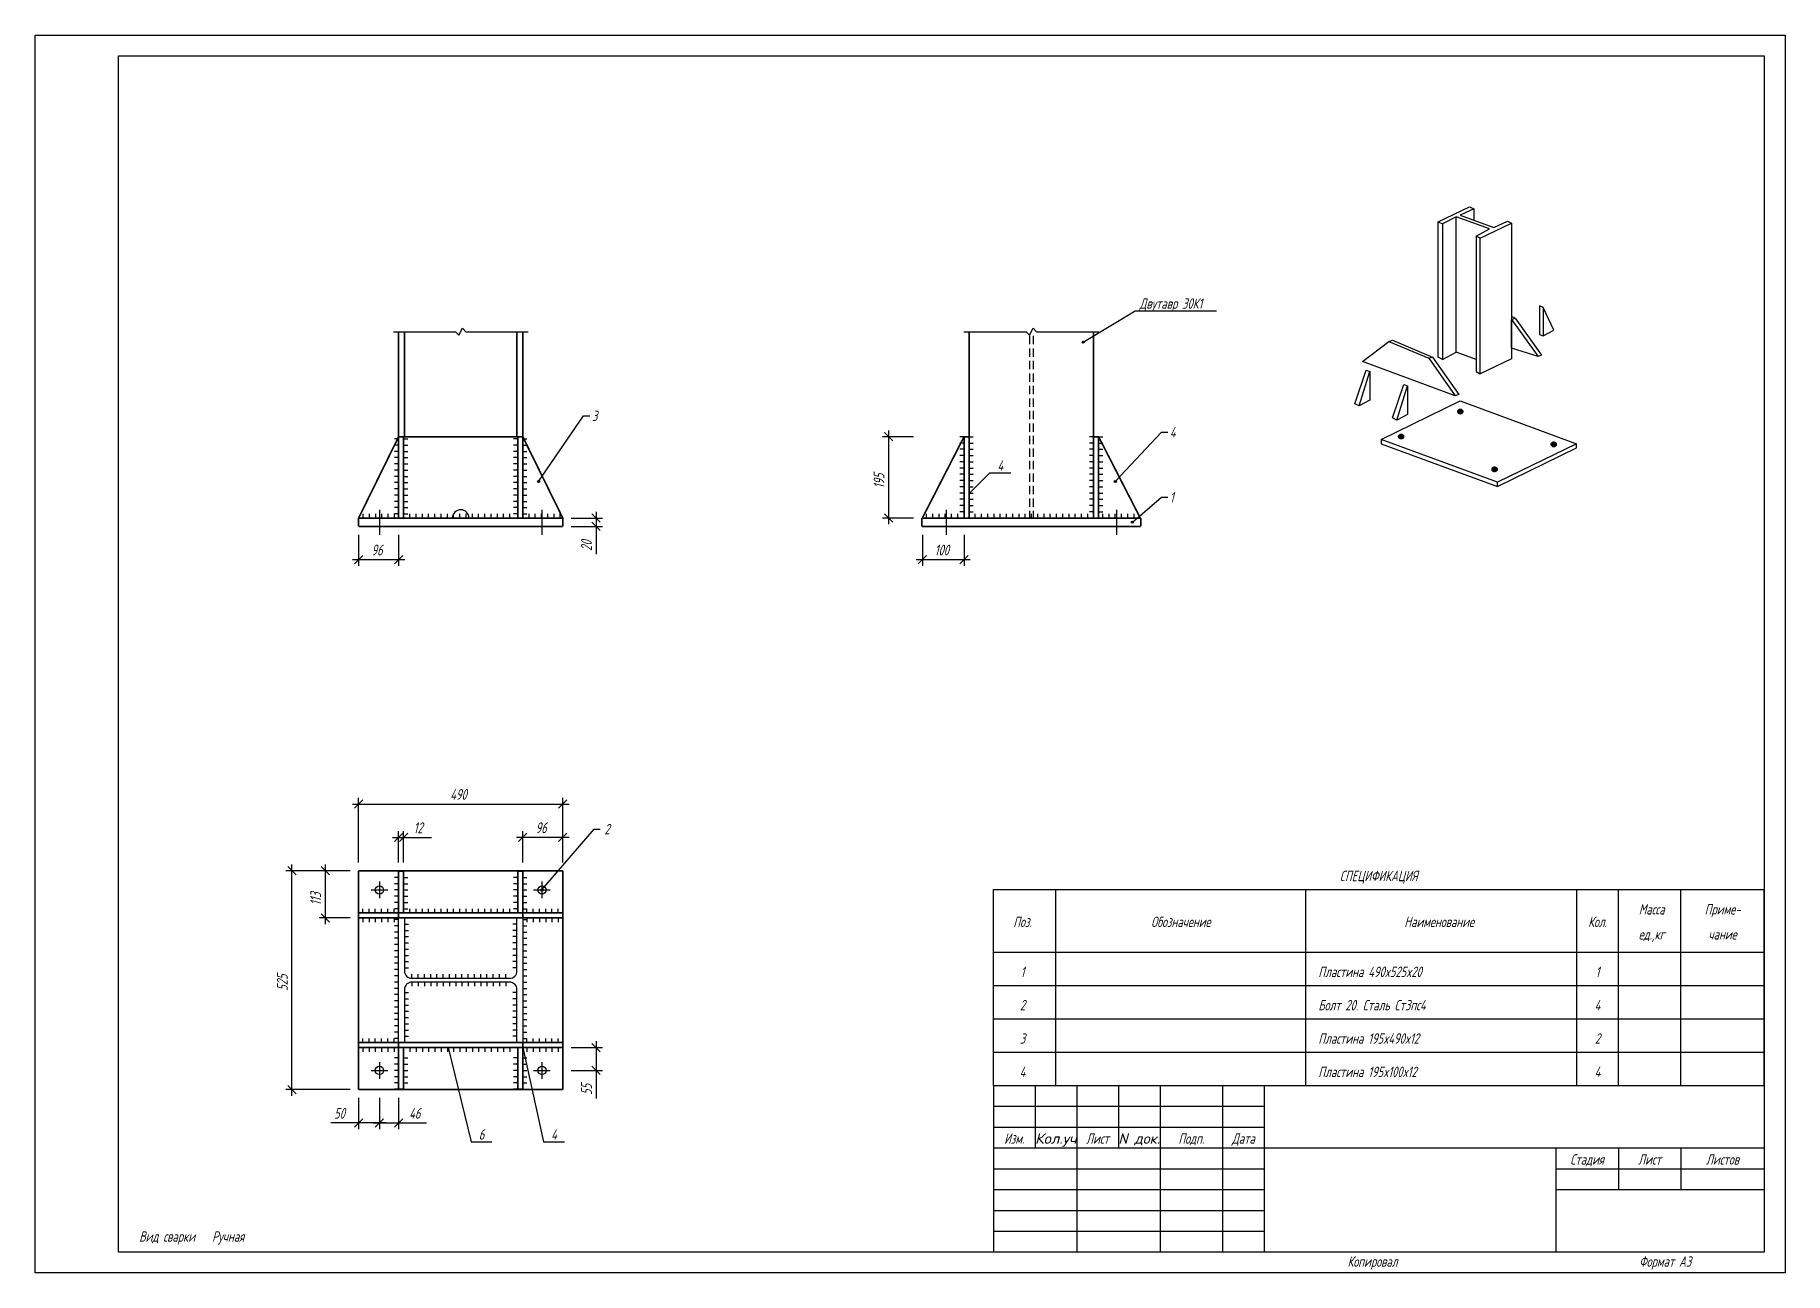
# Model space of a CAD drawing. Extents: x 0 to 420, y 0 to 297.
import ezdxf
from ezdxf.enums import TextEntityAlignment as Align

# ---------------------------------------------------------------- set-up
doc = ezdxf.new("R2010")
doc.units = 0
doc.header["$MEASUREMENT"] = 0
doc.linetypes.add('DASHED', pattern=[3, 2, -1])
doc.layers.get('DEFPOINTS').update_dxf_attribs({"linetype": 'CONTINUOUS'})
for name, color, linetype in [('ВЫНОСКИ', 7, 'CONTINUOUS'), ('ИЗОМЕТРИЯ', 7, 'CONTINUOUS'), ('ПРОФИЛЬ', 7, 'CONTINUOUS'), ('РАЗМЕРЫ', 7, 'CONTINUOUS'), ('СПЕЦИФИКАЦИЯ', 7, 'CONTINUOUS'), ('УЗЕЛ', 7, 'CONTINUOUS'), ('ШТАМП_РАМКА', 7, 'CONTINUOUS')]:
    doc.layers.add(name, color=color, linetype=linetype)
doc.styles.add('SCADOFFICE', font='RomanS', dxfattribs={"width": 0.7, "oblique": 15, "height": 2.5})
doc.dimstyles.new('SCADOFFICE_DIM', dxfattribs={"dimtxt": 2.5, "dimasz": 2, "dimexe": 1.5, "dimexo": 2, "dimgap": 1, "dimtad": 1, "dimdec": 4, "dimlfac": 10, "dimdsep": 46, "dimtxsty": 'SCADOFFICE', "dimblk": 'OBLIQUE', "dimsah": 1, "dimcen": 2.5, "dimdle": 1.5, "dimclrd": 256, "dimclre": 256, "dimclrt": 256, "dimadec": 0, "dimazin": 0, "dimtfac": 1, "dimtdec": 4, "dimtmove": 2, "dimatfit": 3, "dimldrblk": 'OBLIQUE', "dimfxl": 1, "dimtolj": 1, "dimarcsym": 0})

msp = doc.modelspace()

# ---------------------------------------------------------------- texts
at = {"layer": 'ВЫНОСКИ', "style": 'SCADOFFICE', "oblique": 15, "width": 0.7}
for s, p in [('Двутавр 30К1', (265.07, 231.32)), ('3', (133.67, 204.37)), ('4', (272.37, 200.47)), ('1', (272.37, 184.87)), ('2', (136.67, 105.24))]:
    msp.add_text(s, height=2.5, dxfattribs=at).set_placement(p)
msp.add_text('4', height=2.5, dxfattribs=at).set_placement((231.67, 192.47), align=Align.CENTER)
at = {"layer": 'СПЕЦИФИКАЦИЯ', "style": 'SCADOFFICE', "oblique": 15, "width": 0.7}
for s, p in [('СПЕЦИФИКАЦИЯ', (322.5, 94)), ('Масса', (388, 86)), ('Приме-', (405, 86)), ('Поз.', (237, 83)), ('Обозначение', (275, 83)), ('Наименование', (337, 83)), ('Кол.', (375, 83)), ('ед.,кг', (388, 80)), ('чание', (405, 80)), ('1', (237, 71)), ('1', (375, 71)), ('2', (237, 63)), ('4', (375, 63)), ('3', (237, 55)), ('2', (375, 55)), ('4', (237, 47)), ('4', (375, 47))]:
    msp.add_text(s, height=2.5, dxfattribs=at).set_placement(p, align=Align.CENTER)
for s, p in [('Пластина 490x525x20', (308, 71)), ('Болт 20. Сталь Ст3пс4', (308, 63)), ('Пластина 195x490x12', (308, 55)), ('Пластина 195x100x12', (308, 47))]:
    msp.add_text(s, height=2.5, dxfattribs=at).set_placement(p)
at = {"layer": 'УЗЕЛ', "style": 'SCADOFFICE', "oblique": 15, "width": 0.7}
for s, p in [('6', (107.17, 31.99)), ('4', (124.57, 31.99))]:
    msp.add_text(s, height=2.5, dxfattribs=at).set_placement(p, align=Align.CENTER)
at = {"layer": 'ШТАМП_РАМКА', "style": 'SCADOFFICE', "oblique": 15, "width": 0.7}
for s, p in [('Изм.', (235, 31)), ('Лист', (255, 31)), ('Подп.', (277.5, 31)), ('Дата', (290, 31)), ('Стадия', (372.5, 26)), ('Лист', (387.5, 26)), ('Листов', (405, 26))]:
    msp.add_text(s, height=2.5, dxfattribs=at).set_placement(p, align=Align.CENTER)
at = {"layer": 'ШТАМП_РАМКА', "style": 'SCADOFFICE', "oblique": 15}
for s, width, p, p2 in [('Кол.уч', 0.848485, (240, 31), (250, 31)), ('N док.', 0.815534, (260, 31), (270, 31))]:
    msp.add_text(s, height=2.5, dxfattribs=dict(at, width=width)).set_placement(p, p2, align=Align.FIT)
at = {"layer": 'ШТАМП_РАМКА', "style": 'SCADOFFICE', "oblique": 15, "width": 0.7}
for s, p in [('Вид сварки', (25, 7.5)), ('Ручная', (42.5, 7.5)), ('Копировал', (315, 1.5)), ('Формат А3', (385, 1.5))]:
    msp.add_text(s, height=2.5, dxfattribs=at).set_placement(p)

# ---------------------------------------------------------------- blocks, each defined once
blk = doc.blocks.new('*U14')
at = {"layer": 'ИЗОМЕТРИЯ'}
for points in [[(341.4, 206.59), (341.39, 206.73), (341.4, 206.74)], [(341.39, 206.6), (341.39, 206.72), (341.39, 206.73)], [(341.39, 206.6), (341.39, 206.73), (341.4, 206.59)], [(341.39, 206.61), (341.39, 206.7), (341.39, 206.72)], [(341.39, 206.61), (341.39, 206.72), (341.39, 206.6)], [(341.39, 206.63), (341.39, 206.69), (341.39, 206.7)], [(341.39, 206.63), (341.39, 206.7), (341.39, 206.61)], [(341.39, 206.64), (341.39, 206.68), (341.39, 206.69)], [(341.39, 206.64), (341.39, 206.69), (341.39, 206.63)], [(341.39, 206.65), (341.39, 206.66), (341.39, 206.68)], [(341.39, 206.65), (341.39, 206.68), (341.39, 206.64)], [(341.41, 206.55), (341.4, 206.77), (341.41, 206.78)], [(341.4, 206.56), (341.4, 206.75), (341.4, 206.77)], [(341.4, 206.56), (341.4, 206.77), (341.41, 206.55)], [(341.4, 206.57), (341.4, 206.74), (341.4, 206.75)], [(341.4, 206.57), (341.4, 206.75), (341.4, 206.56)], [(341.4, 206.59), (341.4, 206.74), (341.4, 206.57)], [(341.42, 206.52), (341.41, 206.79), (341.42, 206.8)], [(341.41, 206.54), (341.41, 206.78), (341.41, 206.79)], [(341.41, 206.54), (341.41, 206.79), (341.42, 206.52)], [(341.41, 206.55), (341.41, 206.78), (341.41, 206.54)], [(341.43, 206.5), (341.42, 206.82), (341.43, 206.83)], [(341.42, 206.51), (341.42, 206.8), (341.42, 206.82)], [(341.42, 206.51), (341.42, 206.82), (341.43, 206.5)], [(341.42, 206.52), (341.42, 206.8), (341.42, 206.51)], [(341.44, 206.47), (341.43, 206.84), (341.44, 206.85)], [(341.43, 206.49), (341.43, 206.83), (341.43, 206.84)], [(341.43, 206.49), (341.43, 206.84), (341.44, 206.47)], [(341.43, 206.5), (341.43, 206.83), (341.43, 206.49)], [(341.45, 206.45), (341.44, 206.87), (341.45, 206.88)], [(341.44, 206.46), (341.44, 206.85), (341.44, 206.87)], [(341.44, 206.46), (341.44, 206.87), (341.45, 206.45)], [(341.44, 206.47), (341.44, 206.85), (341.44, 206.46)], [(341.46, 206.44), (341.45, 206.88), (341.46, 206.89)], [(341.45, 206.45), (341.45, 206.88), (341.46, 206.44)], [(341.47, 206.43), (341.46, 206.89), (341.47, 206.9)], [(341.46, 206.44), (341.46, 206.89), (341.47, 206.43)], [(341.48, 206.4), (341.47, 206.91), (341.48, 206.92)], [(341.47, 206.42), (341.47, 206.9), (341.47, 206.91)], [(341.47, 206.42), (341.47, 206.91), (341.48, 206.4)], [(341.47, 206.43), (341.47, 206.9), (341.47, 206.42)], [(341.49, 206.39), (341.48, 206.92), (341.49, 206.93)], [(341.48, 206.4), (341.48, 206.92), (341.49, 206.39)], [(341.5, 206.38), (341.49, 206.93), (341.5, 206.95)], [(341.49, 206.39), (341.49, 206.93), (341.5, 206.38)], [(341.51, 206.37), (341.5, 206.95), (341.51, 206.96)], [(341.5, 206.38), (341.5, 206.95), (341.51, 206.37)], [(341.52, 206.36), (341.51, 206.96), (341.52, 206.97)], [(341.51, 206.37), (341.51, 206.96), (341.52, 206.36)], [(341.53, 206.35), (341.52, 206.97), (341.53, 206.98)], [(341.52, 206.36), (341.52, 206.97), (341.53, 206.35)], [(341.54, 206.34), (341.53, 206.98), (341.54, 206.99)], [(341.53, 206.35), (341.53, 206.98), (341.54, 206.34)], [(341.55, 206.33), (341.54, 206.99), (341.55, 207)], [(341.54, 206.34), (341.54, 206.99), (341.55, 206.33)], [(341.56, 206.32), (341.55, 207), (341.56, 207.01)], [(341.55, 206.33), (341.55, 207), (341.56, 206.32)], [(341.58, 206.31), (341.56, 207.01), (341.58, 207.02)], [(341.56, 206.32), (341.56, 207.01), (341.58, 206.31)], [(341.59, 206.3), (341.58, 207.02), (341.59, 207.03)], [(341.58, 206.31), (341.58, 207.02), (341.59, 206.3)], [(341.6, 206.29), (341.59, 207.03), (341.6, 207.04)], [(341.59, 206.3), (341.59, 207.03), (341.6, 206.29)], [(341.6, 206.29), (341.6, 207.04), (341.61, 206.28)], [(341.61, 206.28), (341.6, 207.04), (341.61, 207.04)], [(341.63, 206.28), (341.61, 207.04), (341.63, 207.05)], [(341.61, 206.28), (341.61, 207.04), (341.63, 206.28)], [(341.64, 206.27), (341.63, 207.05), (341.64, 207.06)], [(341.63, 206.28), (341.63, 207.05), (341.64, 206.27)], [(341.65, 206.26), (341.64, 207.06), (341.65, 207.07)], [(341.64, 206.27), (341.64, 207.06), (341.65, 206.26)], [(341.67, 206.25), (341.65, 207.07), (341.67, 207.08)], [(341.65, 206.26), (341.65, 207.07), (341.67, 206.25)], [(341.67, 206.25), (341.67, 207.08), (341.68, 206.24)], [(341.68, 206.24), (341.67, 207.08), (341.68, 207.08)], [(341.7, 206.24), (341.68, 207.08), (341.7, 207.09)], [(341.68, 206.24), (341.68, 207.08), (341.7, 206.24)], [(341.71, 206.23), (341.7, 207.09), (341.71, 207.1)], [(341.7, 206.24), (341.7, 207.09), (341.71, 206.23)], [(341.72, 206.22), (341.71, 207.1), (341.72, 207.11)], [(341.71, 206.23), (341.71, 207.1), (341.72, 206.22)], [(341.72, 206.22), (341.72, 207.11), (341.74, 206.22)], [(341.74, 206.22), (341.72, 207.11), (341.74, 207.11)], [(341.75, 206.21), (341.74, 207.11), (341.75, 207.12)], [(341.74, 206.22), (341.74, 207.11), (341.75, 206.21)], [(341.75, 206.21), (341.75, 207.12), (341.77, 206.2)], [(341.77, 206.2), (341.75, 207.12), (341.77, 207.12)], [(341.79, 206.2), (341.77, 207.12), (341.79, 207.13)], [(341.77, 206.2), (341.77, 207.12), (341.79, 206.2)], [(341.8, 206.19), (341.79, 207.13), (341.8, 207.14)], [(341.79, 206.2), (341.79, 207.13), (341.8, 206.19)], [(341.8, 206.19), (341.8, 207.14), (341.82, 206.19)], [(341.82, 206.19), (341.8, 207.14), (341.82, 207.14)], [(341.82, 206.19), (341.82, 207.14), (341.83, 206.18)], [(341.83, 206.18), (341.82, 207.14), (341.83, 207.14)], [(341.85, 206.18), (341.83, 207.14), (341.85, 207.15)], [(341.83, 206.18), (341.83, 207.14), (341.85, 206.18)], [(341.85, 206.18), (341.85, 207.15), (341.87, 206.17)], [(341.87, 206.17), (341.85, 207.15), (341.87, 207.15)], [(341.88, 206.17), (341.87, 207.15), (341.88, 207.16)], [(341.87, 206.17), (341.87, 207.15), (341.88, 206.17)], [(341.88, 206.17), (341.88, 207.16), (341.9, 206.17)], [(341.9, 206.17), (341.88, 207.16), (341.9, 207.16)], [(341.9, 206.17), (341.9, 207.16), (341.92, 206.16)], [(341.92, 206.16), (341.9, 207.16), (341.92, 207.16)], [(341.93, 206.16), (341.92, 207.16), (341.93, 207.17)], [(341.92, 206.16), (341.92, 207.16), (341.93, 206.16)], [(341.93, 206.16), (341.93, 207.17), (341.95, 206.16)], [(341.95, 206.16), (341.93, 207.17), (341.95, 207.17)], [(341.95, 206.16), (341.95, 207.17), (341.97, 206.16)], [(341.97, 206.16), (341.95, 207.17), (341.97, 207.17)], [(341.97, 206.16), (341.97, 207.17), (341.98, 206.16)], [(341.98, 206.16), (341.97, 207.17), (341.98, 207.17)], [(341.98, 206.16), (341.98, 207.17), (342, 206.15)], [(342, 206.15), (341.98, 207.17), (342, 207.17)], [(342.02, 206.15), (342, 207.17), (342.02, 207.18)], [(342, 206.15), (342, 207.17), (342.02, 206.15)], [(342.02, 206.15), (342.02, 207.18), (342.04, 206.15)], [(342.04, 206.15), (342.02, 207.18), (342.04, 207.18)], [(342.04, 206.15), (342.04, 207.18), (342.05, 206.15)], [(342.05, 206.15), (342.04, 207.18), (342.05, 207.18)], [(342.05, 206.15), (342.05, 207.18), (342.07, 206.15)], [(342.07, 206.15), (342.05, 207.18), (342.07, 207.18)]]:
    blk.add_solid(points, dxfattribs=at)
at = {"layer": 'ИЗОМЕТРИЯ', "extrusion": (0, 0, -1)}
for points in [[(-342.07, 206.15), (-342.07, 207.18), (-342.09, 206.15)], [(-342.09, 206.15), (-342.07, 207.18), (-342.09, 207.18)], [(-342.09, 206.15), (-342.09, 207.18), (-342.1, 206.15)], [(-342.1, 206.15), (-342.09, 207.18), (-342.1, 207.18)], [(-342.1, 206.15), (-342.1, 207.18), (-342.12, 206.15)], [(-342.12, 206.15), (-342.1, 207.18), (-342.12, 207.18)], [(-342.12, 206.15), (-342.12, 207.18), (-342.14, 206.15)], [(-342.14, 206.15), (-342.12, 207.18), (-342.14, 207.18)], [(-342.14, 206.15), (-342.14, 207.18), (-342.16, 206.15)], [(-342.16, 206.15), (-342.14, 207.18), (-342.16, 207.17)], [(-342.16, 206.15), (-342.16, 207.17), (-342.17, 206.16)], [(-342.17, 206.16), (-342.16, 207.17), (-342.17, 207.17)], [(-342.17, 206.16), (-342.17, 207.17), (-342.19, 206.16)], [(-342.19, 206.16), (-342.17, 207.17), (-342.19, 207.17)], [(-342.19, 206.16), (-342.19, 207.17), (-342.21, 206.16)], [(-342.21, 206.16), (-342.19, 207.17), (-342.21, 207.17)], [(-342.21, 206.16), (-342.21, 207.17), (-342.22, 206.16)], [(-342.22, 206.16), (-342.21, 207.17), (-342.22, 207.17)], [(-342.22, 206.16), (-342.22, 207.17), (-342.24, 206.17)], [(-342.24, 206.17), (-342.22, 207.17), (-342.24, 207.16)], [(-342.24, 206.17), (-342.24, 207.16), (-342.26, 206.17)], [(-342.26, 206.17), (-342.24, 207.16), (-342.26, 207.16)], [(-342.26, 206.17), (-342.26, 207.16), (-342.27, 206.17)], [(-342.27, 206.17), (-342.26, 207.16), (-342.27, 207.16)], [(-342.27, 206.17), (-342.27, 207.16), (-342.29, 206.18)], [(-342.29, 206.18), (-342.27, 207.16), (-342.29, 207.15)], [(-342.29, 206.18), (-342.29, 207.15), (-342.31, 206.18)], [(-342.31, 206.18), (-342.29, 207.15), (-342.31, 207.15)], [(-342.31, 206.18), (-342.31, 207.15), (-342.32, 206.19)], [(-342.32, 206.19), (-342.31, 207.15), (-342.32, 207.14)], [(-342.32, 206.19), (-342.32, 207.14), (-342.34, 206.19)], [(-342.34, 206.19), (-342.32, 207.14), (-342.34, 207.14)], [(-342.34, 206.19), (-342.34, 207.14), (-342.36, 206.2)], [(-342.36, 206.2), (-342.34, 207.14), (-342.36, 207.13)], [(-342.36, 206.2), (-342.36, 207.13), (-342.37, 206.2)], [(-342.37, 206.2), (-342.36, 207.13), (-342.37, 207.13)], [(-342.37, 206.2), (-342.37, 207.13), (-342.39, 206.21)], [(-342.39, 206.21), (-342.37, 207.13), (-342.39, 207.12)], [(-342.39, 206.21), (-342.39, 207.12), (-342.4, 206.21)], [(-342.4, 206.21), (-342.39, 207.12), (-342.4, 207.12)], [(-342.4, 206.21), (-342.4, 207.12), (-342.42, 206.22)], [(-342.42, 206.22), (-342.4, 207.12), (-342.42, 207.11)], [(-342.42, 206.22), (-342.42, 207.11), (-342.43, 206.23)], [(-342.43, 206.23), (-342.42, 207.11), (-342.43, 207.1)], [(-342.43, 206.23), (-342.43, 207.1), (-342.45, 206.23)], [(-342.45, 206.23), (-342.43, 207.1), (-342.45, 207.1)], [(-342.45, 206.23), (-342.45, 207.1), (-342.46, 206.24)], [(-342.46, 206.24), (-342.45, 207.1), (-342.46, 207.09)], [(-342.46, 206.24), (-342.46, 207.09), (-342.47, 206.25)], [(-342.47, 206.25), (-342.46, 207.09), (-342.47, 207.08)], [(-342.47, 206.25), (-342.47, 207.08), (-342.49, 206.26)], [(-342.49, 206.26), (-342.47, 207.08), (-342.49, 207.07)], [(-342.49, 206.26), (-342.49, 207.07), (-342.5, 206.26)], [(-342.5, 206.26), (-342.49, 207.07), (-342.5, 207.07)], [(-342.5, 206.26), (-342.5, 207.07), (-342.52, 206.27)], [(-342.52, 206.27), (-342.5, 207.07), (-342.52, 207.06)], [(-342.52, 206.27), (-342.52, 207.06), (-342.53, 206.28)], [(-342.53, 206.28), (-342.52, 207.06), (-342.53, 207.05)], [(-342.53, 206.28), (-342.53, 207.05), (-342.54, 206.29)], [(-342.54, 206.29), (-342.53, 207.05), (-342.54, 207.04)], [(-342.54, 206.29), (-342.54, 207.04), (-342.55, 206.3)], [(-342.55, 206.3), (-342.54, 207.04), (-342.55, 207.03)], [(-342.55, 206.3), (-342.55, 207.03), (-342.57, 206.31)], [(-342.57, 206.31), (-342.55, 207.03), (-342.57, 207.02)], [(-342.57, 206.31), (-342.57, 207.02), (-342.58, 206.32)], [(-342.58, 206.32), (-342.57, 207.02), (-342.58, 207.01)], [(-342.58, 206.32), (-342.58, 207.01), (-342.59, 206.33)], [(-342.59, 206.33), (-342.58, 207.01), (-342.59, 207)], [(-342.59, 206.33), (-342.59, 207), (-342.6, 206.34)], [(-342.6, 206.34), (-342.59, 207), (-342.6, 206.99)], [(-342.6, 206.34), (-342.6, 206.99), (-342.61, 206.35)], [(-342.61, 206.35), (-342.6, 206.99), (-342.61, 206.98)], [(-342.61, 206.35), (-342.61, 206.98), (-342.62, 206.36)], [(-342.62, 206.36), (-342.61, 206.98), (-342.62, 206.97)], [(-342.62, 206.36), (-342.62, 206.97), (-342.63, 206.37)], [(-342.63, 206.37), (-342.62, 206.97), (-342.63, 206.96)], [(-342.63, 206.37), (-342.63, 206.96), (-342.64, 206.38)], [(-342.64, 206.38), (-342.63, 206.96), (-342.64, 206.95)], [(-342.64, 206.38), (-342.64, 206.95), (-342.65, 206.39)], [(-342.65, 206.39), (-342.64, 206.95), (-342.65, 206.94)], [(-342.65, 206.39), (-342.65, 206.94), (-342.66, 206.4)], [(-342.66, 206.4), (-342.65, 206.94), (-342.66, 206.93)], [(-342.66, 206.4), (-342.66, 206.93), (-342.67, 206.41)], [(-342.67, 206.41), (-342.66, 206.93), (-342.67, 206.92)], [(-342.67, 206.41), (-342.67, 206.92), (-342.68, 206.42)], [(-342.68, 206.42), (-342.67, 206.92), (-342.68, 206.91)], [(-342.68, 206.42), (-342.68, 206.91), (-342.69, 206.43)], [(-342.69, 206.43), (-342.68, 206.91), (-342.69, 206.9)], [(-342.69, 206.43), (-342.69, 206.9), (-342.69, 206.44)], [(-342.69, 206.44), (-342.69, 206.9), (-342.69, 206.88)], [(-342.69, 206.44), (-342.69, 206.88), (-342.7, 206.46)], [(-342.7, 206.46), (-342.69, 206.88), (-342.7, 206.87)], [(-342.7, 206.46), (-342.7, 206.87), (-342.71, 206.47)], [(-342.71, 206.47), (-342.7, 206.87), (-342.71, 206.86)], [(-342.71, 206.47), (-342.71, 206.86), (-342.71, 206.48)], [(-342.71, 206.48), (-342.71, 206.86), (-342.71, 206.85)], [(-342.71, 206.48), (-342.71, 206.85), (-342.72, 206.49)], [(-342.72, 206.49), (-342.71, 206.85), (-342.72, 206.84)], [(-342.72, 206.49), (-342.72, 206.84), (-342.73, 206.5)], [(-342.73, 206.5), (-342.72, 206.84), (-342.73, 206.82)], [(-342.73, 206.5), (-342.73, 206.82), (-342.73, 206.52)], [(-342.73, 206.52), (-342.73, 206.82), (-342.73, 206.81)], [(-342.73, 206.52), (-342.73, 206.81), (-342.73, 206.53)], [(-342.73, 206.53), (-342.73, 206.81), (-342.73, 206.8)], [(-342.73, 206.53), (-342.73, 206.8), (-342.74, 206.54)], [(-342.74, 206.54), (-342.73, 206.8), (-342.74, 206.79)], [(-342.74, 206.54), (-342.74, 206.79), (-342.74, 206.55)], [(-342.74, 206.55), (-342.74, 206.79), (-342.74, 206.77)], [(-342.74, 206.55), (-342.74, 206.77), (-342.75, 206.57)], [(-342.75, 206.57), (-342.74, 206.77), (-342.75, 206.76)], [(-342.75, 206.57), (-342.75, 206.76), (-342.75, 206.58)], [(-342.75, 206.58), (-342.75, 206.76), (-342.75, 206.75)], [(-342.75, 206.58), (-342.75, 206.75), (-342.75, 206.59)], [(-342.75, 206.59), (-342.75, 206.75), (-342.75, 206.74)], [(-342.75, 206.59), (-342.75, 206.74), (-342.75, 206.61)], [(-342.75, 206.61), (-342.75, 206.74), (-342.75, 206.72)], [(-342.75, 206.61), (-342.75, 206.72), (-342.76, 206.62)], [(-342.76, 206.62), (-342.75, 206.72), (-342.76, 206.71)], [(-342.76, 206.62), (-342.76, 206.71), (-342.76, 206.63)], [(-342.76, 206.63), (-342.76, 206.71), (-342.76, 206.7)], [(-342.76, 206.63), (-342.76, 206.7), (-342.76, 206.64)], [(-342.76, 206.64), (-342.76, 206.7), (-342.76, 206.68)], [(-342.76, 206.64), (-342.76, 206.68), (-342.76, 206.66)], [(-342.76, 206.66), (-342.76, 206.68), (-342.76, 206.67)]]:
    blk.add_solid(points, dxfattribs=at)
blk = doc.blocks.new('*U15')
at = {"layer": 'ИЗОМЕТРИЯ'}
for points in [[(327.19, 200.61), (327.18, 200.72), (327.19, 200.74)], [(327.18, 200.62), (327.18, 200.71), (327.18, 200.72)], [(327.18, 200.62), (327.18, 200.72), (327.19, 200.61)], [(327.18, 200.63), (327.18, 200.7), (327.18, 200.71)], [(327.18, 200.63), (327.18, 200.71), (327.18, 200.62)], [(327.18, 200.65), (327.18, 200.69), (327.18, 200.7)], [(327.18, 200.65), (327.18, 200.7), (327.18, 200.63)], [(327.18, 200.66), (327.18, 200.67), (327.18, 200.69)], [(327.18, 200.66), (327.18, 200.69), (327.18, 200.65)], [(327.2, 200.56), (327.19, 200.78), (327.2, 200.79)], [(327.19, 200.57), (327.19, 200.76), (327.19, 200.78)], [(327.19, 200.57), (327.19, 200.78), (327.2, 200.56)], [(327.19, 200.58), (327.19, 200.75), (327.19, 200.76)], [(327.19, 200.58), (327.19, 200.76), (327.19, 200.57)], [(327.19, 200.6), (327.19, 200.74), (327.19, 200.75)], [(327.19, 200.6), (327.19, 200.75), (327.19, 200.58)], [(327.19, 200.61), (327.19, 200.74), (327.19, 200.6)], [(327.21, 200.53), (327.2, 200.8), (327.21, 200.81)], [(327.2, 200.54), (327.2, 200.79), (327.2, 200.8)], [(327.2, 200.54), (327.2, 200.8), (327.21, 200.53)], [(327.2, 200.56), (327.2, 200.79), (327.2, 200.54)], [(327.22, 200.51), (327.21, 200.83), (327.22, 200.84)], [(327.21, 200.52), (327.21, 200.81), (327.21, 200.83)], [(327.21, 200.52), (327.21, 200.83), (327.22, 200.51)], [(327.21, 200.53), (327.21, 200.81), (327.21, 200.52)], [(327.23, 200.48), (327.22, 200.85), (327.23, 200.86)], [(327.22, 200.49), (327.22, 200.84), (327.22, 200.85)], [(327.22, 200.49), (327.22, 200.85), (327.23, 200.48)], [(327.22, 200.51), (327.22, 200.84), (327.22, 200.49)], [(327.24, 200.47), (327.23, 200.86), (327.24, 200.87)], [(327.23, 200.48), (327.23, 200.86), (327.24, 200.47)], [(327.25, 200.45), (327.24, 200.89), (327.25, 200.9)], [(327.24, 200.46), (327.24, 200.87), (327.24, 200.89)], [(327.24, 200.46), (327.24, 200.89), (327.25, 200.45)], [(327.24, 200.47), (327.24, 200.87), (327.24, 200.46)], [(327.26, 200.44), (327.25, 200.9), (327.26, 200.91)], [(327.25, 200.45), (327.25, 200.9), (327.26, 200.44)], [(327.27, 200.42), (327.26, 200.91), (327.27, 200.92)], [(327.26, 200.44), (327.26, 200.91), (327.27, 200.42)], [(327.28, 200.4), (327.27, 200.93), (327.28, 200.94)], [(327.27, 200.41), (327.27, 200.92), (327.27, 200.93)], [(327.27, 200.41), (327.27, 200.93), (327.28, 200.4)], [(327.27, 200.42), (327.27, 200.92), (327.27, 200.41)], [(327.29, 200.39), (327.28, 200.94), (327.29, 200.95)], [(327.28, 200.4), (327.28, 200.94), (327.29, 200.39)], [(327.3, 200.38), (327.29, 200.95), (327.3, 200.96)], [(327.29, 200.39), (327.29, 200.95), (327.3, 200.38)], [(327.31, 200.37), (327.3, 200.96), (327.31, 200.98)], [(327.3, 200.38), (327.3, 200.96), (327.31, 200.37)], [(327.32, 200.36), (327.31, 200.98), (327.32, 200.99)], [(327.31, 200.37), (327.31, 200.98), (327.32, 200.36)], [(327.33, 200.35), (327.32, 200.99), (327.33, 201)], [(327.32, 200.36), (327.32, 200.99), (327.33, 200.35)], [(327.34, 200.34), (327.33, 201), (327.34, 201.01)], [(327.33, 200.35), (327.33, 201), (327.34, 200.34)], [(327.36, 200.33), (327.34, 201.01), (327.36, 201.02)], [(327.34, 200.34), (327.34, 201.01), (327.36, 200.33)], [(327.37, 200.32), (327.36, 201.02), (327.37, 201.03)], [(327.36, 200.33), (327.36, 201.02), (327.37, 200.32)], [(327.37, 200.32), (327.37, 201.03), (327.38, 200.31)], [(327.38, 200.31), (327.37, 201.03), (327.38, 201.03)], [(327.39, 200.3), (327.38, 201.03), (327.39, 201.04)], [(327.38, 200.31), (327.38, 201.03), (327.39, 200.3)], [(327.4, 200.29), (327.39, 201.04), (327.4, 201.05)], [(327.39, 200.3), (327.39, 201.04), (327.4, 200.29)], [(327.42, 200.28), (327.4, 201.05), (327.42, 201.06)], [(327.4, 200.29), (327.4, 201.05), (327.42, 200.28)], [(327.43, 200.28), (327.42, 201.06), (327.43, 201.07)], [(327.42, 200.28), (327.42, 201.06), (327.43, 200.28)], [(327.44, 200.27), (327.43, 201.07), (327.44, 201.08)], [(327.43, 200.28), (327.43, 201.07), (327.44, 200.27)], [(327.46, 200.26), (327.44, 201.08), (327.46, 201.09)], [(327.44, 200.27), (327.44, 201.08), (327.46, 200.26)], [(327.46, 200.26), (327.46, 201.09), (327.47, 200.25)], [(327.47, 200.25), (327.46, 201.09), (327.47, 201.09)], [(327.49, 200.24), (327.47, 201.09), (327.49, 201.1)], [(327.47, 200.25), (327.47, 201.09), (327.49, 200.24)], [(327.5, 200.24), (327.49, 201.1), (327.5, 201.11)], [(327.49, 200.24), (327.49, 201.1), (327.5, 200.24)], [(327.5, 200.24), (327.5, 201.11), (327.52, 200.23)], [(327.52, 200.23), (327.5, 201.11), (327.52, 201.11)], [(327.53, 200.22), (327.52, 201.11), (327.53, 201.12)], [(327.52, 200.23), (327.52, 201.11), (327.53, 200.22)], [(327.55, 200.22), (327.53, 201.12), (327.55, 201.13)], [(327.53, 200.22), (327.53, 201.12), (327.55, 200.22)], [(327.55, 200.22), (327.55, 201.13), (327.56, 200.21)], [(327.56, 200.21), (327.55, 201.13), (327.56, 201.13)], [(327.58, 200.21), (327.56, 201.13), (327.58, 201.14)], [(327.56, 200.21), (327.56, 201.13), (327.58, 200.21)], [(327.58, 200.21), (327.58, 201.14), (327.59, 200.2)], [(327.59, 200.2), (327.58, 201.14), (327.59, 201.14)], [(327.61, 200.2), (327.59, 201.14), (327.61, 201.15)], [(327.59, 200.2), (327.59, 201.14), (327.61, 200.2)], [(327.61, 200.2), (327.61, 201.15), (327.62, 200.19)], [(327.62, 200.19), (327.61, 201.15), (327.62, 201.15)], [(327.64, 200.19), (327.62, 201.15), (327.64, 201.16)], [(327.62, 200.19), (327.62, 201.15), (327.64, 200.19)], [(327.64, 200.19), (327.64, 201.16), (327.66, 200.18)], [(327.66, 200.18), (327.64, 201.16), (327.66, 201.16)], [(327.67, 200.18), (327.66, 201.16), (327.67, 201.17)], [(327.66, 200.18), (327.66, 201.16), (327.67, 200.18)], [(327.67, 200.18), (327.67, 201.17), (327.69, 200.18)], [(327.69, 200.18), (327.67, 201.17), (327.69, 201.17)], [(327.69, 200.18), (327.69, 201.17), (327.71, 200.17)], [(327.71, 200.17), (327.69, 201.17), (327.71, 201.17)], [(327.72, 200.17), (327.71, 201.17), (327.72, 201.18)], [(327.71, 200.17), (327.71, 201.17), (327.72, 200.17)], [(327.72, 200.17), (327.72, 201.18), (327.74, 200.17)], [(327.74, 200.17), (327.72, 201.18), (327.74, 201.18)], [(327.74, 200.17), (327.74, 201.18), (327.76, 200.17)], [(327.76, 200.17), (327.74, 201.18), (327.76, 201.18)], [(327.76, 200.17), (327.76, 201.18), (327.78, 200.16)], [(327.78, 200.16), (327.76, 201.18), (327.78, 201.18)], [(327.78, 200.16), (327.78, 201.18), (327.79, 200.16)], [(327.79, 200.16), (327.78, 201.18), (327.79, 201.18)], [(327.79, 200.16), (327.79, 201.18), (327.81, 200.16)], [(327.81, 200.16), (327.79, 201.18), (327.81, 201.18)], [(327.83, 200.16), (327.81, 201.18), (327.83, 201.19)], [(327.81, 200.16), (327.81, 201.18), (327.83, 200.16)], [(327.83, 200.16), (327.83, 201.19), (327.84, 200.16)], [(327.84, 200.16), (327.83, 201.19), (327.84, 201.19)], [(327.84, 200.16), (327.84, 201.19), (327.86, 200.16)], [(327.86, 200.16), (327.84, 201.19), (327.86, 201.19)]]:
    blk.add_solid(points, dxfattribs=at)
at = {"layer": 'ИЗОМЕТРИЯ', "extrusion": (0, 0, -1)}
for points in [[(-327.86, 200.16), (-327.86, 201.19), (-327.88, 200.16)], [(-327.88, 200.16), (-327.86, 201.19), (-327.88, 201.19)], [(-327.88, 200.16), (-327.88, 201.19), (-327.9, 200.16)], [(-327.9, 200.16), (-327.88, 201.19), (-327.9, 201.19)], [(-327.9, 200.16), (-327.9, 201.19), (-327.91, 200.16)], [(-327.91, 200.16), (-327.9, 201.19), (-327.91, 201.18)], [(-327.91, 200.16), (-327.91, 201.18), (-327.93, 200.16)], [(-327.93, 200.16), (-327.91, 201.18), (-327.93, 201.18)], [(-327.93, 200.16), (-327.93, 201.18), (-327.95, 200.16)], [(-327.95, 200.16), (-327.93, 201.18), (-327.95, 201.18)], [(-327.95, 200.16), (-327.95, 201.18), (-327.96, 200.16)], [(-327.96, 200.16), (-327.95, 201.18), (-327.96, 201.18)], [(-327.96, 200.16), (-327.96, 201.18), (-327.98, 200.17)], [(-327.98, 200.17), (-327.96, 201.18), (-327.98, 201.18)], [(-327.98, 200.17), (-327.98, 201.18), (-328, 200.17)], [(-328, 200.17), (-327.98, 201.18), (-328, 201.18)], [(-328, 200.17), (-328, 201.18), (-328.02, 200.17)], [(-328.02, 200.17), (-328, 201.18), (-328.02, 201.17)], [(-328.02, 200.17), (-328.02, 201.17), (-328.03, 200.17)], [(-328.03, 200.17), (-328.02, 201.17), (-328.03, 201.17)], [(-328.03, 200.17), (-328.03, 201.17), (-328.05, 200.18)], [(-328.05, 200.18), (-328.03, 201.17), (-328.05, 201.17)], [(-328.05, 200.18), (-328.05, 201.17), (-328.07, 200.18)], [(-328.07, 200.18), (-328.05, 201.17), (-328.07, 201.16)], [(-328.07, 200.18), (-328.07, 201.16), (-328.08, 200.19)], [(-328.08, 200.19), (-328.07, 201.16), (-328.08, 201.16)], [(-328.08, 200.19), (-328.08, 201.16), (-328.1, 200.19)], [(-328.1, 200.19), (-328.08, 201.16), (-328.1, 201.16)], [(-328.1, 200.19), (-328.1, 201.16), (-328.11, 200.19)], [(-328.11, 200.19), (-328.1, 201.16), (-328.11, 201.15)], [(-328.11, 200.19), (-328.11, 201.15), (-328.13, 200.2)], [(-328.13, 200.2), (-328.11, 201.15), (-328.13, 201.15)], [(-328.13, 200.2), (-328.13, 201.15), (-328.15, 200.2)], [(-328.15, 200.2), (-328.13, 201.15), (-328.15, 201.14)], [(-328.15, 200.2), (-328.15, 201.14), (-328.16, 200.21)], [(-328.16, 200.21), (-328.15, 201.14), (-328.16, 201.14)], [(-328.16, 200.21), (-328.16, 201.14), (-328.18, 200.22)], [(-328.18, 200.22), (-328.16, 201.14), (-328.18, 201.13)], [(-328.18, 200.22), (-328.18, 201.13), (-328.19, 200.22)], [(-328.19, 200.22), (-328.18, 201.13), (-328.19, 201.12)], [(-328.19, 200.22), (-328.19, 201.12), (-328.21, 200.23)], [(-328.21, 200.23), (-328.19, 201.12), (-328.21, 201.12)], [(-328.21, 200.23), (-328.21, 201.12), (-328.22, 200.23)], [(-328.22, 200.23), (-328.21, 201.12), (-328.22, 201.11)], [(-328.22, 200.23), (-328.22, 201.11), (-328.24, 200.24)], [(-328.24, 200.24), (-328.22, 201.11), (-328.24, 201.1)], [(-328.24, 200.24), (-328.24, 201.1), (-328.25, 200.25)], [(-328.25, 200.25), (-328.24, 201.1), (-328.25, 201.1)], [(-328.25, 200.25), (-328.25, 201.1), (-328.27, 200.26)], [(-328.27, 200.26), (-328.25, 201.1), (-328.27, 201.09)], [(-328.27, 200.26), (-328.27, 201.09), (-328.28, 200.26)], [(-328.28, 200.26), (-328.27, 201.09), (-328.28, 201.08)], [(-328.28, 200.26), (-328.28, 201.08), (-328.29, 200.27)], [(-328.29, 200.27), (-328.28, 201.08), (-328.29, 201.07)], [(-328.29, 200.27), (-328.29, 201.07), (-328.31, 200.28)], [(-328.31, 200.28), (-328.29, 201.07), (-328.31, 201.07)], [(-328.31, 200.28), (-328.31, 201.07), (-328.32, 200.29)], [(-328.32, 200.29), (-328.31, 201.07), (-328.32, 201.06)], [(-328.32, 200.29), (-328.32, 201.06), (-328.33, 200.3)], [(-328.33, 200.3), (-328.32, 201.06), (-328.33, 201.05)], [(-328.33, 200.3), (-328.33, 201.05), (-328.35, 200.31)], [(-328.35, 200.31), (-328.33, 201.05), (-328.35, 201.04)], [(-328.35, 200.31), (-328.35, 201.04), (-328.36, 200.32)], [(-328.36, 200.32), (-328.35, 201.04), (-328.36, 201.03)], [(-328.36, 200.32), (-328.36, 201.03), (-328.37, 200.32)], [(-328.37, 200.32), (-328.36, 201.03), (-328.37, 201.02)], [(-328.37, 200.32), (-328.37, 201.02), (-328.38, 200.33)], [(-328.38, 200.33), (-328.37, 201.02), (-328.38, 201.01)], [(-328.38, 200.33), (-328.38, 201.01), (-328.39, 200.34)], [(-328.39, 200.34), (-328.38, 201.01), (-328.39, 201)], [(-328.39, 200.34), (-328.39, 201), (-328.4, 200.35)], [(-328.4, 200.35), (-328.39, 201), (-328.4, 200.99)], [(-328.4, 200.35), (-328.4, 200.99), (-328.41, 200.36)], [(-328.41, 200.36), (-328.4, 200.99), (-328.41, 200.98)], [(-328.41, 200.36), (-328.41, 200.98), (-328.42, 200.37)], [(-328.42, 200.37), (-328.41, 200.98), (-328.42, 200.97)], [(-328.42, 200.37), (-328.42, 200.97), (-328.43, 200.39)], [(-328.43, 200.39), (-328.42, 200.97), (-328.43, 200.96)], [(-328.43, 200.39), (-328.43, 200.96), (-328.44, 200.4)], [(-328.44, 200.4), (-328.43, 200.96), (-328.44, 200.95)], [(-328.44, 200.4), (-328.44, 200.95), (-328.45, 200.41)], [(-328.45, 200.41), (-328.44, 200.95), (-328.45, 200.94)], [(-328.45, 200.41), (-328.45, 200.94), (-328.46, 200.42)], [(-328.46, 200.42), (-328.45, 200.94), (-328.46, 200.93)], [(-328.46, 200.42), (-328.46, 200.93), (-328.47, 200.43)], [(-328.47, 200.43), (-328.46, 200.93), (-328.47, 200.92)], [(-328.47, 200.43), (-328.47, 200.92), (-328.48, 200.44)], [(-328.48, 200.44), (-328.47, 200.92), (-328.48, 200.9)], [(-328.48, 200.44), (-328.48, 200.9), (-328.48, 200.45)], [(-328.48, 200.45), (-328.48, 200.9), (-328.48, 200.89)], [(-328.48, 200.45), (-328.48, 200.89), (-328.49, 200.46)], [(-328.49, 200.46), (-328.48, 200.89), (-328.49, 200.88)], [(-328.49, 200.46), (-328.49, 200.88), (-328.5, 200.48)], [(-328.5, 200.48), (-328.49, 200.88), (-328.5, 200.87)], [(-328.5, 200.48), (-328.5, 200.87), (-328.5, 200.49)], [(-328.5, 200.49), (-328.5, 200.87), (-328.5, 200.86)], [(-328.5, 200.49), (-328.5, 200.86), (-328.51, 200.5)], [(-328.51, 200.5), (-328.5, 200.86), (-328.51, 200.84)], [(-328.51, 200.5), (-328.51, 200.84), (-328.52, 200.51)], [(-328.52, 200.51), (-328.51, 200.84), (-328.52, 200.83)], [(-328.52, 200.51), (-328.52, 200.83), (-328.52, 200.53)], [(-328.52, 200.53), (-328.52, 200.83), (-328.52, 200.82)], [(-328.52, 200.53), (-328.52, 200.82), (-328.53, 200.54)], [(-328.53, 200.54), (-328.52, 200.82), (-328.53, 200.81)], [(-328.53, 200.54), (-328.53, 200.81), (-328.53, 200.55)], [(-328.53, 200.55), (-328.53, 200.81), (-328.53, 200.79)], [(-328.53, 200.55), (-328.53, 200.79), (-328.53, 200.56)], [(-328.53, 200.56), (-328.53, 200.79), (-328.53, 200.78)], [(-328.53, 200.56), (-328.53, 200.78), (-328.54, 200.58)], [(-328.54, 200.58), (-328.53, 200.78), (-328.54, 200.77)], [(-328.54, 200.58), (-328.54, 200.77), (-328.54, 200.59)], [(-328.54, 200.59), (-328.54, 200.77), (-328.54, 200.76)], [(-328.54, 200.59), (-328.54, 200.76), (-328.54, 200.6)], [(-328.54, 200.6), (-328.54, 200.76), (-328.54, 200.74)], [(-328.54, 200.6), (-328.54, 200.74), (-328.55, 200.61)], [(-328.55, 200.61), (-328.54, 200.74), (-328.55, 200.73)], [(-328.55, 200.61), (-328.55, 200.73), (-328.55, 200.63)], [(-328.55, 200.63), (-328.55, 200.73), (-328.55, 200.72)], [(-328.55, 200.63), (-328.55, 200.72), (-328.55, 200.64)], [(-328.55, 200.64), (-328.55, 200.72), (-328.55, 200.7)], [(-328.55, 200.64), (-328.55, 200.7), (-328.55, 200.65)], [(-328.55, 200.65), (-328.55, 200.7), (-328.55, 200.69)], [(-328.55, 200.65), (-328.55, 200.69), (-328.55, 200.67)], [(-328.55, 200.67), (-328.55, 200.69), (-328.55, 200.68)]]:
    blk.add_solid(points, dxfattribs=at)
blk = doc.blocks.new('*U16')
at = {"layer": 'ИЗОМЕТРИЯ'}
for points in [[(363.82, 198.78), (363.81, 198.79), (363.82, 198.8)], [(363.83, 198.7), (363.82, 198.87), (363.83, 198.88)], [(363.82, 198.71), (363.82, 198.85), (363.82, 198.87)], [(363.82, 198.71), (363.82, 198.87), (363.83, 198.7)], [(363.82, 198.72), (363.82, 198.84), (363.82, 198.85)], [(363.82, 198.72), (363.82, 198.85), (363.82, 198.71)], [(363.82, 198.74), (363.82, 198.83), (363.82, 198.84)], [(363.82, 198.74), (363.82, 198.84), (363.82, 198.72)], [(363.82, 198.75), (363.82, 198.82), (363.82, 198.83)], [(363.82, 198.75), (363.82, 198.83), (363.82, 198.74)], [(363.82, 198.76), (363.82, 198.8), (363.82, 198.82)], [(363.82, 198.76), (363.82, 198.82), (363.82, 198.75)], [(363.82, 198.78), (363.82, 198.8), (363.82, 198.76)], [(363.84, 198.66), (363.83, 198.91), (363.84, 198.92)], [(363.83, 198.67), (363.83, 198.89), (363.83, 198.91)], [(363.83, 198.67), (363.83, 198.91), (363.84, 198.66)], [(363.83, 198.69), (363.83, 198.88), (363.83, 198.89)], [(363.83, 198.69), (363.83, 198.89), (363.83, 198.67)], [(363.83, 198.7), (363.83, 198.88), (363.83, 198.69)], [(363.85, 198.64), (363.84, 198.93), (363.85, 198.94)], [(363.84, 198.65), (363.84, 198.92), (363.84, 198.93)], [(363.84, 198.65), (363.84, 198.93), (363.85, 198.64)], [(363.84, 198.66), (363.84, 198.92), (363.84, 198.65)], [(363.86, 198.61), (363.85, 198.95), (363.86, 198.97)], [(363.85, 198.62), (363.85, 198.94), (363.85, 198.95)], [(363.85, 198.62), (363.85, 198.95), (363.86, 198.61)], [(363.85, 198.64), (363.85, 198.94), (363.85, 198.62)], [(363.87, 198.59), (363.86, 198.98), (363.87, 198.99)], [(363.86, 198.6), (363.86, 198.97), (363.86, 198.98)], [(363.86, 198.6), (363.86, 198.98), (363.87, 198.59)], [(363.86, 198.61), (363.86, 198.97), (363.86, 198.6)], [(363.88, 198.58), (363.87, 198.99), (363.88, 199)], [(363.87, 198.59), (363.87, 198.99), (363.88, 198.58)], [(363.89, 198.55), (363.88, 199.01), (363.89, 199.03)], [(363.88, 198.56), (363.88, 199), (363.88, 199.01)], [(363.88, 198.56), (363.88, 199.01), (363.89, 198.55)], [(363.88, 198.58), (363.88, 199), (363.88, 198.56)], [(363.9, 198.54), (363.89, 199.03), (363.9, 199.04)], [(363.89, 198.55), (363.89, 199.03), (363.9, 198.54)], [(363.91, 198.53), (363.9, 199.04), (363.91, 199.05)], [(363.9, 198.54), (363.9, 199.04), (363.91, 198.53)], [(363.92, 198.52), (363.91, 199.05), (363.92, 199.06)], [(363.91, 198.53), (363.91, 199.05), (363.92, 198.52)], [(363.93, 198.51), (363.92, 199.06), (363.93, 199.07)], [(363.92, 198.52), (363.92, 199.06), (363.93, 198.51)], [(363.94, 198.5), (363.93, 199.07), (363.94, 199.08)], [(363.93, 198.51), (363.93, 199.07), (363.94, 198.5)], [(363.95, 198.49), (363.94, 199.08), (363.95, 199.09)], [(363.94, 198.5), (363.94, 199.08), (363.95, 198.49)], [(363.96, 198.48), (363.95, 199.09), (363.96, 199.1)], [(363.95, 198.49), (363.95, 199.09), (363.96, 198.48)], [(363.97, 198.47), (363.96, 199.1), (363.97, 199.11)], [(363.96, 198.48), (363.96, 199.1), (363.97, 198.47)], [(363.98, 198.46), (363.97, 199.11), (363.98, 199.12)], [(363.97, 198.47), (363.97, 199.11), (363.98, 198.46)], [(363.99, 198.45), (363.98, 199.12), (363.99, 199.13)], [(363.98, 198.46), (363.98, 199.12), (363.99, 198.45)], [(364, 198.44), (363.99, 199.13), (364, 199.14)], [(363.99, 198.45), (363.99, 199.13), (364, 198.44)], [(364.01, 198.43), (364, 199.14), (364.01, 199.15)], [(364, 198.44), (364, 199.14), (364.01, 198.43)], [(364.03, 198.42), (364.01, 199.15), (364.03, 199.16)], [(364.01, 198.43), (364.01, 199.15), (364.03, 198.42)], [(364.04, 198.41), (364.03, 199.16), (364.04, 199.17)], [(364.03, 198.42), (364.03, 199.16), (364.04, 198.41)], [(364.05, 198.4), (364.04, 199.17), (364.05, 199.18)], [(364.04, 198.41), (364.04, 199.17), (364.05, 198.4)], [(364.07, 198.39), (364.05, 199.18), (364.07, 199.19)], [(364.05, 198.4), (364.05, 199.18), (364.07, 198.39)], [(364.07, 198.39), (364.07, 199.19), (364.08, 198.38)], [(364.08, 198.38), (364.07, 199.19), (364.08, 199.19)], [(364.09, 198.38), (364.08, 199.19), (364.09, 199.2)], [(364.08, 198.38), (364.08, 199.19), (364.09, 198.38)], [(364.11, 198.37), (364.09, 199.2), (364.11, 199.21)], [(364.09, 198.38), (364.09, 199.2), (364.11, 198.37)], [(364.12, 198.36), (364.11, 199.21), (364.12, 199.22)], [(364.11, 198.37), (364.11, 199.21), (364.12, 198.36)], [(364.12, 198.36), (364.12, 199.22), (364.14, 198.35)], [(364.14, 198.35), (364.12, 199.22), (364.14, 199.22)], [(364.15, 198.35), (364.14, 199.22), (364.15, 199.23)], [(364.14, 198.35), (364.14, 199.22), (364.15, 198.35)], [(364.16, 198.34), (364.15, 199.23), (364.16, 199.24)], [(364.15, 198.35), (364.15, 199.23), (364.16, 198.34)], [(364.16, 198.34), (364.16, 199.24), (364.18, 198.34)], [(364.18, 198.34), (364.16, 199.24), (364.18, 199.24)], [(364.2, 198.33), (364.18, 199.24), (364.2, 199.25)], [(364.18, 198.34), (364.18, 199.24), (364.2, 198.33)], [(364.21, 198.32), (364.2, 199.25), (364.21, 199.26)], [(364.2, 198.33), (364.2, 199.25), (364.21, 198.32)], [(364.21, 198.32), (364.21, 199.26), (364.23, 198.32)], [(364.23, 198.32), (364.21, 199.26), (364.23, 199.26)], [(364.24, 198.31), (364.23, 199.26), (364.24, 199.27)], [(364.23, 198.32), (364.23, 199.26), (364.24, 198.31)], [(364.24, 198.31), (364.24, 199.27), (364.26, 198.31)], [(364.26, 198.31), (364.24, 199.27), (364.26, 199.27)], [(364.26, 198.31), (364.26, 199.27), (364.27, 198.3)], [(364.27, 198.3), (364.26, 199.27), (364.27, 199.27)], [(364.29, 198.3), (364.27, 199.27), (364.29, 199.28)], [(364.27, 198.3), (364.27, 199.27), (364.29, 198.3)], [(364.29, 198.3), (364.29, 199.28), (364.31, 198.3)], [(364.31, 198.3), (364.29, 199.28), (364.31, 199.28)], [(364.32, 198.29), (364.31, 199.28), (364.32, 199.29)], [(364.31, 198.3), (364.31, 199.28), (364.32, 198.29)], [(364.32, 198.29), (364.32, 199.29), (364.34, 198.29)], [(364.34, 198.29), (364.32, 199.29), (364.34, 199.29)], [(364.34, 198.29), (364.34, 199.29), (364.36, 198.29)], [(364.36, 198.29), (364.34, 199.29), (364.36, 199.29)], [(364.36, 198.29), (364.36, 199.29), (364.38, 198.28)], [(364.38, 198.28), (364.36, 199.29), (364.38, 199.29)], [(364.39, 198.28), (364.38, 199.29), (364.39, 199.3)], [(364.38, 198.28), (364.38, 199.29), (364.39, 198.28)], [(364.39, 198.28), (364.39, 199.3), (364.41, 198.28)], [(364.41, 198.28), (364.39, 199.3), (364.41, 199.3)], [(364.41, 198.28), (364.41, 199.3), (364.43, 198.28)], [(364.43, 198.28), (364.41, 199.3), (364.43, 199.3)], [(364.43, 198.28), (364.43, 199.3), (364.44, 198.28)], [(364.44, 198.28), (364.43, 199.3), (364.44, 199.3)], [(364.44, 198.28), (364.44, 199.3), (364.46, 198.28)], [(364.46, 198.28), (364.44, 199.3), (364.46, 199.3)], [(364.46, 198.28), (364.46, 199.3), (364.48, 198.28)], [(364.48, 198.28), (364.46, 199.3), (364.48, 199.3)], [(364.48, 198.28), (364.48, 199.3), (364.5, 198.28)], [(364.5, 198.28), (364.48, 199.3), (364.5, 199.3)]]:
    blk.add_solid(points, dxfattribs=at)
at = {"layer": 'ИЗОМЕТРИЯ', "extrusion": (0, 0, -1)}
for points in [[(-364.5, 198.28), (-364.5, 199.3), (-364.51, 198.28)], [(-364.51, 198.28), (-364.5, 199.3), (-364.51, 199.3)], [(-364.51, 198.28), (-364.51, 199.3), (-364.53, 198.28)], [(-364.53, 198.28), (-364.51, 199.3), (-364.53, 199.3)], [(-364.53, 198.28), (-364.53, 199.3), (-364.55, 198.28)], [(-364.55, 198.28), (-364.53, 199.3), (-364.55, 199.3)], [(-364.55, 198.28), (-364.55, 199.3), (-364.56, 198.28)], [(-364.56, 198.28), (-364.55, 199.3), (-364.56, 199.3)], [(-364.56, 198.28), (-364.56, 199.3), (-364.58, 198.28)], [(-364.58, 198.28), (-364.56, 199.3), (-364.58, 199.3)], [(-364.58, 198.28), (-364.58, 199.3), (-364.6, 198.28)], [(-364.6, 198.28), (-364.58, 199.3), (-364.6, 199.3)], [(-364.6, 198.28), (-364.6, 199.3), (-364.62, 198.28)], [(-364.62, 198.28), (-364.6, 199.3), (-364.62, 199.3)], [(-364.62, 198.28), (-364.62, 199.3), (-364.63, 198.29)], [(-364.63, 198.29), (-364.62, 199.3), (-364.63, 199.29)], [(-364.63, 198.29), (-364.63, 199.29), (-364.65, 198.29)], [(-364.65, 198.29), (-364.63, 199.29), (-364.65, 199.29)], [(-364.65, 198.29), (-364.65, 199.29), (-364.67, 198.29)], [(-364.67, 198.29), (-364.65, 199.29), (-364.67, 199.29)], [(-364.67, 198.29), (-364.67, 199.29), (-364.68, 198.29)], [(-364.68, 198.29), (-364.67, 199.29), (-364.68, 199.28)], [(-364.68, 198.29), (-364.68, 199.28), (-364.7, 198.3)], [(-364.7, 198.3), (-364.68, 199.28), (-364.7, 199.28)], [(-364.7, 198.3), (-364.7, 199.28), (-364.72, 198.3)], [(-364.72, 198.3), (-364.7, 199.28), (-364.72, 199.28)], [(-364.72, 198.3), (-364.72, 199.28), (-364.73, 198.31)], [(-364.73, 198.31), (-364.72, 199.28), (-364.73, 199.27)], [(-364.73, 198.31), (-364.73, 199.27), (-364.75, 198.31)], [(-364.75, 198.31), (-364.73, 199.27), (-364.75, 199.27)], [(-364.75, 198.31), (-364.75, 199.27), (-364.76, 198.32)], [(-364.76, 198.32), (-364.75, 199.27), (-364.76, 199.26)], [(-364.76, 198.32), (-364.76, 199.26), (-364.78, 198.32)], [(-364.78, 198.32), (-364.76, 199.26), (-364.78, 199.26)], [(-364.78, 198.32), (-364.78, 199.26), (-364.8, 198.33)], [(-364.8, 198.33), (-364.78, 199.26), (-364.8, 199.25)], [(-364.8, 198.33), (-364.8, 199.25), (-364.81, 198.33)], [(-364.81, 198.33), (-364.8, 199.25), (-364.81, 199.25)], [(-364.81, 198.33), (-364.81, 199.25), (-364.83, 198.34)], [(-364.83, 198.34), (-364.81, 199.25), (-364.83, 199.24)], [(-364.83, 198.34), (-364.83, 199.24), (-364.84, 198.34)], [(-364.84, 198.34), (-364.83, 199.24), (-364.84, 199.23)], [(-364.84, 198.34), (-364.84, 199.23), (-364.86, 198.35)], [(-364.86, 198.35), (-364.84, 199.23), (-364.86, 199.23)], [(-364.86, 198.35), (-364.86, 199.23), (-364.87, 198.36)], [(-364.87, 198.36), (-364.86, 199.23), (-364.87, 199.22)], [(-364.87, 198.36), (-364.87, 199.22), (-364.89, 198.37)], [(-364.89, 198.37), (-364.87, 199.22), (-364.89, 199.21)], [(-364.89, 198.37), (-364.89, 199.21), (-364.9, 198.37)], [(-364.9, 198.37), (-364.89, 199.21), (-364.9, 199.21)], [(-364.9, 198.37), (-364.9, 199.21), (-364.91, 198.38)], [(-364.91, 198.38), (-364.9, 199.21), (-364.91, 199.2)], [(-364.91, 198.38), (-364.91, 199.2), (-364.93, 198.39)], [(-364.93, 198.39), (-364.91, 199.2), (-364.93, 199.19)], [(-364.93, 198.39), (-364.93, 199.19), (-364.94, 198.4)], [(-364.94, 198.4), (-364.93, 199.19), (-364.94, 199.18)], [(-364.94, 198.4), (-364.94, 199.18), (-364.95, 198.41)], [(-364.95, 198.41), (-364.94, 199.18), (-364.95, 199.17)], [(-364.95, 198.41), (-364.95, 199.17), (-364.97, 198.41)], [(-364.97, 198.41), (-364.95, 199.17), (-364.97, 199.17)], [(-364.97, 198.41), (-364.97, 199.17), (-364.98, 198.42)], [(-364.98, 198.42), (-364.97, 199.17), (-364.98, 199.16)], [(-364.98, 198.42), (-364.98, 199.16), (-364.99, 198.43)], [(-364.99, 198.43), (-364.98, 199.16), (-364.99, 199.15)], [(-364.99, 198.43), (-364.99, 199.15), (-365, 198.44)], [(-365, 198.44), (-364.99, 199.15), (-365, 199.14)], [(-365, 198.44), (-365, 199.14), (-365.01, 198.45)], [(-365.01, 198.45), (-365, 199.14), (-365.01, 199.13)], [(-365.01, 198.45), (-365.01, 199.13), (-365.03, 198.46)], [(-365.03, 198.46), (-365.01, 199.13), (-365.03, 199.12)], [(-365.03, 198.46), (-365.03, 199.12), (-365.04, 198.47)], [(-365.04, 198.47), (-365.03, 199.12), (-365.04, 199.11)], [(-365.04, 198.47), (-365.04, 199.11), (-365.05, 198.48)], [(-365.05, 198.48), (-365.04, 199.11), (-365.05, 199.1)], [(-365.05, 198.48), (-365.05, 199.1), (-365.06, 198.49)], [(-365.06, 198.49), (-365.05, 199.1), (-365.06, 199.09)], [(-365.06, 198.49), (-365.06, 199.09), (-365.07, 198.5)], [(-365.07, 198.5), (-365.06, 199.09), (-365.07, 199.08)], [(-365.07, 198.5), (-365.07, 199.08), (-365.08, 198.51)], [(-365.08, 198.51), (-365.07, 199.08), (-365.08, 199.07)], [(-365.08, 198.51), (-365.08, 199.07), (-365.09, 198.52)], [(-365.09, 198.52), (-365.08, 199.07), (-365.09, 199.05)], [(-365.09, 198.52), (-365.09, 199.05), (-365.09, 198.54)], [(-365.09, 198.54), (-365.09, 199.05), (-365.09, 199.04)], [(-365.09, 198.54), (-365.09, 199.04), (-365.1, 198.55)], [(-365.1, 198.55), (-365.09, 199.04), (-365.1, 199.03)], [(-365.1, 198.55), (-365.1, 199.03), (-365.11, 198.56)], [(-365.11, 198.56), (-365.1, 199.03), (-365.11, 199.02)], [(-365.11, 198.56), (-365.11, 199.02), (-365.12, 198.57)], [(-365.12, 198.57), (-365.11, 199.02), (-365.12, 199.01)], [(-365.12, 198.57), (-365.12, 199.01), (-365.13, 198.58)], [(-365.13, 198.58), (-365.12, 199.01), (-365.13, 199)], [(-365.13, 198.58), (-365.13, 199), (-365.13, 198.59)], [(-365.13, 198.59), (-365.13, 199), (-365.13, 198.99)], [(-365.13, 198.59), (-365.13, 198.99), (-365.14, 198.61)], [(-365.14, 198.61), (-365.13, 198.99), (-365.14, 198.97)], [(-365.14, 198.61), (-365.14, 198.97), (-365.15, 198.62)], [(-365.15, 198.62), (-365.14, 198.97), (-365.15, 198.96)], [(-365.15, 198.62), (-365.15, 198.96), (-365.15, 198.63)], [(-365.15, 198.63), (-365.15, 198.96), (-365.15, 198.95)], [(-365.15, 198.63), (-365.15, 198.95), (-365.16, 198.64)], [(-365.16, 198.64), (-365.15, 198.95), (-365.16, 198.94)], [(-365.16, 198.64), (-365.16, 198.94), (-365.16, 198.66)], [(-365.16, 198.66), (-365.16, 198.94), (-365.16, 198.92)], [(-365.16, 198.66), (-365.16, 198.92), (-365.16, 198.67)], [(-365.16, 198.67), (-365.16, 198.92), (-365.16, 198.91)], [(-365.16, 198.67), (-365.16, 198.91), (-365.17, 198.68)], [(-365.17, 198.68), (-365.16, 198.91), (-365.17, 198.9)], [(-365.17, 198.68), (-365.17, 198.9), (-365.17, 198.69)], [(-365.17, 198.69), (-365.17, 198.9), (-365.17, 198.89)], [(-365.17, 198.69), (-365.17, 198.89), (-365.18, 198.71)], [(-365.18, 198.71), (-365.17, 198.89), (-365.18, 198.87)], [(-365.18, 198.71), (-365.18, 198.87), (-365.18, 198.72)], [(-365.18, 198.72), (-365.18, 198.87), (-365.18, 198.86)], [(-365.18, 198.72), (-365.18, 198.86), (-365.18, 198.73)], [(-365.18, 198.73), (-365.18, 198.86), (-365.18, 198.85)], [(-365.18, 198.73), (-365.18, 198.85), (-365.18, 198.74)], [(-365.18, 198.74), (-365.18, 198.85), (-365.18, 198.83)], [(-365.18, 198.74), (-365.18, 198.83), (-365.18, 198.76)], [(-365.18, 198.76), (-365.18, 198.83), (-365.18, 198.82)], [(-365.18, 198.76), (-365.18, 198.82), (-365.18, 198.77)], [(-365.18, 198.77), (-365.18, 198.82), (-365.18, 198.81)], [(-365.18, 198.77), (-365.18, 198.81), (-365.18, 198.78)], [(-365.18, 198.78), (-365.18, 198.81), (-365.18, 198.8)]]:
    blk.add_solid(points, dxfattribs=at)
blk = doc.blocks.new('*U17')
at = {"layer": 'ИЗОМЕТРИЯ'}
for points in [[(349.87, 192.39), (349.86, 193.19), (349.87, 193.2)], [(349.88, 192.39), (349.87, 193.2), (349.88, 193.21)], [(349.87, 192.39), (349.87, 193.2), (349.88, 192.39)], [(349.9, 192.38), (349.88, 193.21), (349.9, 193.22)], [(349.88, 192.39), (349.88, 193.21), (349.9, 192.38)], [(349.91, 192.37), (349.9, 193.22), (349.91, 193.23)], [(349.9, 192.38), (349.9, 193.22), (349.91, 192.37)], [(349.91, 192.37), (349.91, 193.23), (349.93, 192.36)], [(349.93, 192.36), (349.91, 193.23), (349.93, 193.23)], [(349.94, 192.36), (349.93, 193.23), (349.94, 193.24)], [(349.93, 192.36), (349.93, 193.23), (349.94, 192.36)], [(349.96, 192.35), (349.94, 193.24), (349.96, 193.25)], [(349.94, 192.36), (349.94, 193.24), (349.96, 192.35)], [(349.96, 192.35), (349.96, 193.25), (349.97, 192.34)], [(349.97, 192.34), (349.96, 193.25), (349.97, 193.25)], [(349.99, 192.34), (349.97, 193.25), (349.99, 193.26)], [(349.97, 192.34), (349.97, 193.25), (349.99, 192.34)], [(349.99, 192.34), (349.99, 193.26), (350, 192.33)], [(350, 192.33), (349.99, 193.26), (350, 193.26)], [(350.02, 192.33), (350, 193.26), (350.02, 193.27)], [(350, 192.33), (350, 193.26), (350.02, 192.33)], [(350.02, 192.33), (350.02, 193.27), (350.03, 192.32)], [(350.03, 192.32), (350.02, 193.27), (350.03, 193.27)], [(350.05, 192.32), (350.03, 193.27), (350.05, 193.28)], [(350.03, 192.32), (350.03, 193.27), (350.05, 192.32)], [(350.05, 192.32), (350.05, 193.28), (350.07, 192.31)], [(350.07, 192.31), (350.05, 193.28), (350.07, 193.28)], [(350.08, 192.31), (350.07, 193.28), (350.08, 193.29)], [(350.07, 192.31), (350.07, 193.28), (350.08, 192.31)], [(350.08, 192.31), (350.08, 193.29), (350.1, 192.3)], [(350.1, 192.3), (350.08, 193.29), (350.1, 193.29)], [(350.1, 192.3), (350.1, 193.29), (350.12, 192.3)], [(350.12, 192.3), (350.1, 193.29), (350.12, 193.29)], [(350.13, 192.3), (350.12, 193.29), (350.13, 193.3)], [(350.12, 192.3), (350.12, 193.29), (350.13, 192.3)], [(350.13, 192.3), (350.13, 193.3), (350.15, 192.3)], [(350.15, 192.3), (350.13, 193.3), (350.15, 193.3)], [(350.15, 192.3), (350.15, 193.3), (350.17, 192.29)], [(350.17, 192.29), (350.15, 193.3), (350.17, 193.3)], [(350.18, 192.29), (350.17, 193.3), (350.18, 193.31)], [(350.17, 192.29), (350.17, 193.3), (350.18, 192.29)], [(350.18, 192.29), (350.18, 193.31), (350.2, 192.29)], [(350.2, 192.29), (350.18, 193.31), (350.2, 193.31)], [(350.2, 192.29), (350.2, 193.31), (350.22, 192.29)], [(350.22, 192.29), (350.2, 193.31), (350.22, 193.31)], [(350.22, 192.29), (350.22, 193.31), (350.24, 192.29)], [(350.24, 192.29), (350.22, 193.31), (350.24, 193.31)], [(350.24, 192.29), (350.24, 193.31), (350.25, 192.29)], [(350.25, 192.29), (350.24, 193.31), (350.25, 193.31)], [(350.25, 192.29), (350.25, 193.31), (350.27, 192.28)], [(350.27, 192.28), (350.25, 193.31), (350.27, 193.31)], [(350.27, 192.28), (350.27, 193.31), (350.29, 192.28)], [(350.29, 192.28), (350.27, 193.31), (350.29, 193.31)], [(349.62, 192.71), (349.61, 192.88), (349.62, 192.89)], [(349.61, 192.72), (349.61, 192.86), (349.61, 192.88)], [(349.61, 192.72), (349.61, 192.88), (349.62, 192.71)], [(349.61, 192.73), (349.61, 192.85), (349.61, 192.86)], [(349.61, 192.73), (349.61, 192.86), (349.61, 192.72)], [(349.61, 192.75), (349.61, 192.84), (349.61, 192.85)], [(349.61, 192.75), (349.61, 192.85), (349.61, 192.73)], [(349.61, 192.76), (349.61, 192.82), (349.61, 192.84)], [(349.61, 192.76), (349.61, 192.84), (349.61, 192.75)], [(349.61, 192.77), (349.61, 192.81), (349.61, 192.82)], [(349.61, 192.77), (349.61, 192.82), (349.61, 192.76)], [(349.61, 192.78), (349.61, 192.8), (349.61, 192.81)], [(349.61, 192.78), (349.61, 192.81), (349.61, 192.77)], [(349.63, 192.67), (349.62, 192.91), (349.63, 192.93)], [(349.62, 192.68), (349.62, 192.9), (349.62, 192.91)], [(349.62, 192.68), (349.62, 192.91), (349.63, 192.67)], [(349.62, 192.69), (349.62, 192.89), (349.62, 192.9)], [(349.62, 192.69), (349.62, 192.9), (349.62, 192.68)], [(349.62, 192.71), (349.62, 192.89), (349.62, 192.69)], [(349.64, 192.64), (349.63, 192.94), (349.64, 192.95)], [(349.63, 192.66), (349.63, 192.93), (349.63, 192.94)], [(349.63, 192.66), (349.63, 192.94), (349.64, 192.64)], [(349.63, 192.67), (349.63, 192.93), (349.63, 192.66)], [(349.65, 192.62), (349.64, 192.96), (349.65, 192.98)], [(349.64, 192.63), (349.64, 192.95), (349.64, 192.96)], [(349.64, 192.63), (349.64, 192.96), (349.65, 192.62)], [(349.64, 192.64), (349.64, 192.95), (349.64, 192.63)], [(349.66, 192.6), (349.65, 192.99), (349.66, 193)], [(349.65, 192.61), (349.65, 192.98), (349.65, 192.99)], [(349.65, 192.61), (349.65, 192.99), (349.66, 192.6)], [(349.65, 192.62), (349.65, 192.98), (349.65, 192.61)], [(349.67, 192.58), (349.66, 193), (349.67, 193.01)], [(349.66, 192.6), (349.66, 193), (349.67, 192.58)], [(349.68, 192.57), (349.67, 193.01), (349.68, 193.02)], [(349.67, 192.58), (349.67, 193.01), (349.68, 192.57)], [(349.69, 192.55), (349.68, 193.03), (349.69, 193.05)], [(349.68, 192.56), (349.68, 193.02), (349.68, 193.03)], [(349.68, 192.56), (349.68, 193.03), (349.69, 192.55)], [(349.68, 192.57), (349.68, 193.02), (349.68, 192.56)], [(349.7, 192.54), (349.69, 193.05), (349.7, 193.06)], [(349.69, 192.55), (349.69, 193.05), (349.7, 192.54)], [(349.71, 192.53), (349.7, 193.06), (349.71, 193.07)], [(349.7, 192.54), (349.7, 193.06), (349.71, 192.53)], [(349.72, 192.52), (349.71, 193.07), (349.72, 193.08)], [(349.71, 192.53), (349.71, 193.07), (349.72, 192.52)], [(349.73, 192.51), (349.72, 193.08), (349.73, 193.09)], [(349.72, 192.52), (349.72, 193.08), (349.73, 192.51)], [(349.74, 192.5), (349.73, 193.09), (349.74, 193.1)], [(349.73, 192.51), (349.73, 193.09), (349.74, 192.5)], [(349.75, 192.48), (349.74, 193.1), (349.75, 193.11)], [(349.74, 192.5), (349.74, 193.1), (349.75, 192.48)], [(349.76, 192.47), (349.75, 193.11), (349.76, 193.12)], [(349.75, 192.48), (349.75, 193.11), (349.76, 192.47)], [(349.77, 192.46), (349.76, 193.12), (349.77, 193.13)], [(349.76, 192.47), (349.76, 193.12), (349.77, 192.46)], [(349.78, 192.45), (349.77, 193.13), (349.78, 193.14)], [(349.77, 192.46), (349.77, 193.13), (349.78, 192.45)], [(349.79, 192.45), (349.78, 193.14), (349.79, 193.15)], [(349.78, 192.45), (349.78, 193.14), (349.79, 192.45)], [(349.81, 192.44), (349.79, 193.15), (349.81, 193.16)], [(349.79, 192.45), (349.79, 193.15), (349.81, 192.44)], [(349.82, 192.43), (349.81, 193.16), (349.82, 193.17)], [(349.81, 192.44), (349.81, 193.16), (349.82, 192.43)], [(349.83, 192.42), (349.82, 193.17), (349.83, 193.18)], [(349.82, 192.43), (349.82, 193.17), (349.83, 192.42)], [(349.84, 192.41), (349.83, 193.18), (349.84, 193.19)], [(349.83, 192.42), (349.83, 193.18), (349.84, 192.41)], [(349.84, 192.41), (349.84, 193.19), (349.86, 192.4)], [(349.86, 192.4), (349.84, 193.19), (349.86, 193.19)], [(349.86, 192.4), (349.86, 193.19), (349.87, 192.39)]]:
    blk.add_solid(points, dxfattribs=at)
at = {"layer": 'ИЗОМЕТРИЯ', "extrusion": (0, 0, -1)}
for points in [[(-350.29, 192.28), (-350.29, 193.31), (-350.3, 192.28)], [(-350.3, 192.28), (-350.29, 193.31), (-350.3, 193.31)], [(-350.3, 192.28), (-350.3, 193.31), (-350.32, 192.28)], [(-350.32, 192.28), (-350.3, 193.31), (-350.32, 193.31)], [(-350.32, 192.28), (-350.32, 193.31), (-350.34, 192.29)], [(-350.34, 192.29), (-350.32, 193.31), (-350.34, 193.31)], [(-350.34, 192.29), (-350.34, 193.31), (-350.36, 192.29)], [(-350.36, 192.29), (-350.34, 193.31), (-350.36, 193.31)], [(-350.36, 192.29), (-350.36, 193.31), (-350.37, 192.29)], [(-350.37, 192.29), (-350.36, 193.31), (-350.37, 193.31)], [(-350.37, 192.29), (-350.37, 193.31), (-350.39, 192.29)], [(-350.39, 192.29), (-350.37, 193.31), (-350.39, 193.31)], [(-350.39, 192.29), (-350.39, 193.31), (-350.41, 192.29)], [(-350.41, 192.29), (-350.39, 193.31), (-350.41, 193.3)], [(-350.41, 192.29), (-350.41, 193.3), (-350.42, 192.29)], [(-350.42, 192.29), (-350.41, 193.3), (-350.42, 193.3)], [(-350.42, 192.29), (-350.42, 193.3), (-350.44, 192.3)], [(-350.44, 192.3), (-350.42, 193.3), (-350.44, 193.3)], [(-350.44, 192.3), (-350.44, 193.3), (-350.46, 192.3)], [(-350.46, 192.3), (-350.44, 193.3), (-350.46, 193.3)], [(-350.46, 192.3), (-350.46, 193.3), (-350.47, 192.3)], [(-350.47, 192.3), (-350.46, 193.3), (-350.47, 193.29)], [(-350.47, 192.3), (-350.47, 193.29), (-350.49, 192.31)], [(-350.49, 192.31), (-350.47, 193.29), (-350.49, 193.29)], [(-350.49, 192.31), (-350.49, 193.29), (-350.51, 192.31)], [(-350.51, 192.31), (-350.49, 193.29), (-350.51, 193.29)], [(-350.51, 192.31), (-350.51, 193.29), (-350.52, 192.31)], [(-350.52, 192.31), (-350.51, 193.29), (-350.52, 193.28)], [(-350.52, 192.31), (-350.52, 193.28), (-350.54, 192.32)], [(-350.54, 192.32), (-350.52, 193.28), (-350.54, 193.28)], [(-350.54, 192.32), (-350.54, 193.28), (-350.56, 192.32)], [(-350.56, 192.32), (-350.54, 193.28), (-350.56, 193.27)], [(-350.56, 192.32), (-350.56, 193.27), (-350.57, 192.33)], [(-350.57, 192.33), (-350.56, 193.27), (-350.57, 193.27)], [(-350.57, 192.33), (-350.57, 193.27), (-350.59, 192.34)], [(-350.59, 192.34), (-350.57, 193.27), (-350.59, 193.26)], [(-350.59, 192.34), (-350.59, 193.26), (-350.6, 192.34)], [(-350.6, 192.34), (-350.59, 193.26), (-350.6, 193.26)], [(-350.6, 192.34), (-350.6, 193.26), (-350.62, 192.35)], [(-350.62, 192.35), (-350.6, 193.26), (-350.62, 193.25)], [(-350.62, 192.35), (-350.62, 193.25), (-350.63, 192.35)], [(-350.63, 192.35), (-350.62, 193.25), (-350.63, 193.24)], [(-350.63, 192.35), (-350.63, 193.24), (-350.65, 192.36)], [(-350.65, 192.36), (-350.63, 193.24), (-350.65, 193.24)], [(-350.65, 192.36), (-350.65, 193.24), (-350.66, 192.37)], [(-350.66, 192.37), (-350.65, 193.24), (-350.66, 193.23)], [(-350.66, 192.37), (-350.66, 193.23), (-350.68, 192.37)], [(-350.68, 192.37), (-350.66, 193.23), (-350.68, 193.22)], [(-350.68, 192.37), (-350.68, 193.22), (-350.69, 192.38)], [(-350.69, 192.38), (-350.68, 193.22), (-350.69, 193.21)], [(-350.69, 192.38), (-350.69, 193.21), (-350.71, 192.39)], [(-350.71, 192.39), (-350.69, 193.21), (-350.71, 193.21)], [(-350.71, 192.39), (-350.71, 193.21), (-350.72, 192.4)], [(-350.72, 192.4), (-350.71, 193.21), (-350.72, 193.2)], [(-350.72, 192.4), (-350.72, 193.2), (-350.73, 192.41)], [(-350.73, 192.41), (-350.72, 193.2), (-350.73, 193.19)], [(-350.73, 192.41), (-350.73, 193.19), (-350.75, 192.41)], [(-350.75, 192.41), (-350.73, 193.19), (-350.75, 193.18)], [(-350.75, 192.41), (-350.75, 193.18), (-350.76, 192.42)], [(-350.76, 192.42), (-350.75, 193.18), (-350.76, 193.17)], [(-350.76, 192.42), (-350.76, 193.17), (-350.77, 192.43)], [(-350.77, 192.43), (-350.76, 193.17), (-350.77, 193.16)], [(-350.77, 192.43), (-350.77, 193.16), (-350.78, 192.44)], [(-350.78, 192.44), (-350.77, 193.16), (-350.78, 193.16)], [(-350.78, 192.44), (-350.78, 193.16), (-350.79, 192.45)], [(-350.79, 192.45), (-350.78, 193.16), (-350.79, 193.15)], [(-350.79, 192.45), (-350.79, 193.15), (-350.81, 192.46)], [(-350.81, 192.46), (-350.79, 193.15), (-350.81, 193.14)], [(-350.81, 192.46), (-350.81, 193.14), (-350.82, 192.47)], [(-350.82, 192.47), (-350.81, 193.14), (-350.82, 193.13)], [(-350.82, 192.47), (-350.82, 193.13), (-350.83, 192.48)], [(-350.83, 192.48), (-350.82, 193.13), (-350.83, 193.12)], [(-350.83, 192.48), (-350.83, 193.12), (-350.84, 192.49)], [(-350.84, 192.49), (-350.83, 193.12), (-350.84, 193.11)], [(-350.84, 192.49), (-350.84, 193.11), (-350.85, 192.5)], [(-350.85, 192.5), (-350.84, 193.11), (-350.85, 193.1)], [(-350.85, 192.5), (-350.85, 193.1), (-350.86, 192.51)], [(-350.86, 192.51), (-350.85, 193.1), (-350.86, 193.08)], [(-350.86, 192.51), (-350.86, 193.08), (-350.87, 192.52)], [(-350.87, 192.52), (-350.86, 193.08), (-350.87, 193.07)], [(-350.87, 192.52), (-350.87, 193.07), (-350.88, 192.53)], [(-350.88, 192.53), (-350.87, 193.07), (-350.88, 193.06)], [(-350.88, 192.53), (-350.88, 193.06), (-350.89, 192.54)], [(-350.89, 192.54), (-350.88, 193.06), (-350.89, 193.05)], [(-350.89, 192.54), (-350.89, 193.05), (-350.89, 192.56)], [(-350.89, 192.56), (-350.89, 193.05), (-350.89, 193.04)], [(-350.89, 192.56), (-350.89, 193.04), (-350.9, 192.57)], [(-350.9, 192.57), (-350.89, 193.04), (-350.9, 193.03)], [(-350.9, 192.57), (-350.9, 193.03), (-350.91, 192.58)], [(-350.91, 192.58), (-350.9, 193.03), (-350.91, 193.02)], [(-350.91, 192.58), (-350.91, 193.02), (-350.92, 192.59)], [(-350.92, 192.59), (-350.91, 193.02), (-350.92, 193.01)], [(-350.92, 192.59), (-350.92, 193.01), (-350.92, 192.6)], [(-350.92, 192.6), (-350.92, 193.01), (-350.92, 192.99)], [(-350.92, 192.6), (-350.92, 192.99), (-350.93, 192.61)], [(-350.93, 192.61), (-350.92, 192.99), (-350.93, 192.98)], [(-350.93, 192.61), (-350.93, 192.98), (-350.94, 192.63)], [(-350.94, 192.63), (-350.93, 192.98), (-350.94, 192.97)], [(-350.94, 192.63), (-350.94, 192.97), (-350.94, 192.64)], [(-350.94, 192.64), (-350.94, 192.97), (-350.94, 192.96)], [(-350.94, 192.64), (-350.94, 192.96), (-350.95, 192.65)], [(-350.95, 192.65), (-350.94, 192.96), (-350.95, 192.94)], [(-350.95, 192.65), (-350.95, 192.94), (-350.95, 192.66)], [(-350.95, 192.66), (-350.95, 192.94), (-350.95, 192.93)], [(-350.95, 192.66), (-350.95, 192.93), (-350.96, 192.68)], [(-350.96, 192.68), (-350.95, 192.93), (-350.96, 192.92)], [(-350.96, 192.68), (-350.96, 192.92), (-350.96, 192.69)], [(-350.96, 192.69), (-350.96, 192.92), (-350.96, 192.91)], [(-350.96, 192.69), (-350.96, 192.91), (-350.96, 192.7)], [(-350.96, 192.7), (-350.96, 192.91), (-350.96, 192.89)], [(-350.96, 192.7), (-350.96, 192.89), (-350.97, 192.71)], [(-350.97, 192.71), (-350.96, 192.89), (-350.97, 192.88)], [(-350.97, 192.71), (-350.97, 192.88), (-350.97, 192.73)], [(-350.97, 192.73), (-350.97, 192.88), (-350.97, 192.87)], [(-350.97, 192.73), (-350.97, 192.87), (-350.97, 192.74)], [(-350.97, 192.74), (-350.97, 192.87), (-350.97, 192.86)], [(-350.97, 192.74), (-350.97, 192.86), (-350.97, 192.75)], [(-350.97, 192.75), (-350.97, 192.86), (-350.97, 192.84)], [(-350.97, 192.75), (-350.97, 192.84), (-350.97, 192.77)], [(-350.97, 192.77), (-350.97, 192.84), (-350.97, 192.83)], [(-350.97, 192.77), (-350.97, 192.83), (-350.98, 192.78)], [(-350.98, 192.78), (-350.97, 192.83), (-350.98, 192.82)], [(-350.98, 192.78), (-350.98, 192.82), (-350.98, 192.79)], [(-350.98, 192.79), (-350.98, 192.82), (-350.98, 192.8)]]:
    blk.add_solid(points, dxfattribs=at)
blk = doc.blocks.new('*U18')
at = {"layer": 'ВЫНОСКИ'}
for points in [[(120.64, 189.77), (120.62, 189.92), (120.64, 189.97)], [(120.62, 189.82), (120.62, 189.87), (120.62, 189.92)], [(120.62, 189.82), (120.62, 189.92), (120.64, 189.77)], [(120.66, 189.73), (120.64, 189.97), (120.66, 190.01)], [(120.64, 189.77), (120.64, 189.97), (120.66, 189.73)], [(120.69, 189.69), (120.66, 190.01), (120.69, 190.05)], [(120.66, 189.73), (120.66, 190.01), (120.69, 189.69)], [(120.73, 189.66), (120.69, 190.05), (120.73, 190.08)], [(120.69, 189.69), (120.69, 190.05), (120.73, 189.66)], [(120.77, 189.64), (120.73, 190.08), (120.77, 190.1)], [(120.73, 189.66), (120.73, 190.08), (120.77, 189.64)], [(120.82, 189.62), (120.77, 190.1), (120.82, 190.12)], [(120.77, 189.64), (120.77, 190.1), (120.82, 189.62)], [(120.82, 189.62), (120.82, 190.12), (120.87, 189.62)], [(120.87, 189.62), (120.82, 190.12), (120.87, 190.12)]]:
    blk.add_solid(points, dxfattribs=at)
at = {"layer": 'ВЫНОСКИ', "extrusion": (0, 0, -1)}
for points in [[(-120.87, 189.62), (-120.87, 190.12), (-120.92, 189.62)], [(-120.92, 189.62), (-120.87, 190.12), (-120.92, 190.12)], [(-120.92, 189.62), (-120.92, 190.12), (-120.97, 189.64)], [(-120.97, 189.64), (-120.92, 190.12), (-120.97, 190.1)], [(-120.97, 189.64), (-120.97, 190.1), (-121.01, 189.66)], [(-121.01, 189.66), (-120.97, 190.1), (-121.01, 190.08)], [(-121.01, 189.66), (-121.01, 190.08), (-121.05, 189.69)], [(-121.05, 189.69), (-121.01, 190.08), (-121.05, 190.05)], [(-121.05, 189.69), (-121.05, 190.05), (-121.08, 189.73)], [(-121.08, 189.73), (-121.05, 190.05), (-121.08, 190.01)], [(-121.08, 189.73), (-121.08, 190.01), (-121.1, 189.77)], [(-121.1, 189.77), (-121.08, 190.01), (-121.1, 189.97)], [(-121.1, 189.77), (-121.1, 189.97), (-121.12, 189.82)], [(-121.12, 189.82), (-121.1, 189.97), (-121.12, 189.92)], [(-121.12, 189.82), (-121.12, 189.92), (-121.12, 189.87)]]:
    blk.add_solid(points, dxfattribs=at)
blk = doc.blocks.new('_OBLIQUE')
at = {"layer": 'РАЗМЕРЫ', "color": 0, "linetype": 'ByBlock'}
blk.add_line((-0.5, -0.5), (0.5, 0.5), dxfattribs=at)
blk = doc.blocks.new('*D1')
at = {"layer": 'DEFPOINTS', "color": 0}
for p in [(126.67, 181.12), (126.67, 179.12), (134.67, 179.12)]:
    blk.add_point(p, dxfattribs=at)
at = {"layer": 'РАЗМЕРЫ'}
for p, q in [((128.67, 181.12), (136.17, 181.12)), ((134.67, 182.62), (134.67, 177.62)), ((134.67, 181.12), (134.67, 172.42)), ((128.67, 179.12), (136.17, 179.12))]:
    blk.add_line(p, q, dxfattribs=at)
at = {"layer": 'РАЗМЕРЫ', "xscale": 2, "yscale": 2, "zscale": 2}
for p, rotation in [((134.67, 181.12), 90), ((134.67, 179.12), 270)]:
    blk.add_blockref('_OBLIQUE', p, dxfattribs=dict(at, rotation=rotation))
at = {"layer": 'РАЗМЕРЫ', "style": 'SCADOFFICE', "oblique": 15, "width": 0.676148}
blk.add_text('20', height=2.58819, rotation=90, dxfattribs=at).set_placement((133.6475, 173.247))
blk = doc.blocks.new('*D3')
at = {"layer": 'DEFPOINTS', "color": 0}
for p in [(77.67, 179.12), (87.27, 179.12), (77.67, 171.12)]:
    blk.add_point(p, dxfattribs=at)
at = {"layer": 'РАЗМЕРЫ'}
for p, q in [((77.67, 177.12), (77.67, 169.62)), ((87.27, 177.12), (87.27, 169.62)), ((88.77, 171.12), (76.17, 171.12))]:
    blk.add_line(p, q, dxfattribs=at)
at = {"layer": 'РАЗМЕРЫ', "xscale": 2, "yscale": 2, "zscale": 2}
for p in [(77.67, 171.12), (87.27, 171.12)]:
    blk.add_blockref('_OBLIQUE', p, dxfattribs=at)
at = {"layer": 'РАЗМЕРЫ', "style": 'SCADOFFICE', "oblique": 15, "width": 0.676148}
blk.add_text('96', height=2.5881905, dxfattribs=at).set_placement((80.743625, 172.1425))
blk = doc.blocks.new('*U19')
at = {"layer": 'ВЫНОСКИ'}
for points in [[(251.34, 223.22), (251.32, 223.37), (251.34, 223.42)], [(251.32, 223.27), (251.32, 223.32), (251.32, 223.37)], [(251.32, 223.27), (251.32, 223.37), (251.34, 223.22)], [(251.36, 223.18), (251.34, 223.42), (251.36, 223.46)], [(251.34, 223.22), (251.34, 223.42), (251.36, 223.18)], [(251.39, 223.14), (251.36, 223.46), (251.39, 223.5)], [(251.36, 223.18), (251.36, 223.46), (251.39, 223.14)], [(251.43, 223.11), (251.39, 223.5), (251.43, 223.53)], [(251.39, 223.14), (251.39, 223.5), (251.43, 223.11)], [(251.47, 223.09), (251.43, 223.53), (251.47, 223.55)], [(251.43, 223.11), (251.43, 223.53), (251.47, 223.09)], [(251.52, 223.07), (251.47, 223.55), (251.52, 223.57)], [(251.47, 223.09), (251.47, 223.55), (251.52, 223.07)], [(251.52, 223.07), (251.52, 223.57), (251.57, 223.07)], [(251.57, 223.07), (251.52, 223.57), (251.57, 223.57)]]:
    blk.add_solid(points, dxfattribs=at)
at = {"layer": 'ВЫНОСКИ', "extrusion": (0, 0, -1)}
for points in [[(-251.57, 223.07), (-251.57, 223.57), (-251.62, 223.07)], [(-251.62, 223.07), (-251.57, 223.57), (-251.62, 223.57)], [(-251.62, 223.07), (-251.62, 223.57), (-251.67, 223.09)], [(-251.67, 223.09), (-251.62, 223.57), (-251.67, 223.55)], [(-251.67, 223.09), (-251.67, 223.55), (-251.71, 223.11)], [(-251.71, 223.11), (-251.67, 223.55), (-251.71, 223.53)], [(-251.71, 223.11), (-251.71, 223.53), (-251.75, 223.14)], [(-251.75, 223.14), (-251.71, 223.53), (-251.75, 223.5)], [(-251.75, 223.14), (-251.75, 223.5), (-251.78, 223.18)], [(-251.78, 223.18), (-251.75, 223.5), (-251.78, 223.46)], [(-251.78, 223.18), (-251.78, 223.46), (-251.8, 223.22)], [(-251.8, 223.22), (-251.78, 223.46), (-251.8, 223.42)], [(-251.8, 223.22), (-251.8, 223.42), (-251.82, 223.27)], [(-251.82, 223.27), (-251.8, 223.42), (-251.82, 223.37)], [(-251.82, 223.27), (-251.82, 223.37), (-251.82, 223.32)]]:
    blk.add_solid(points, dxfattribs=at)
blk = doc.blocks.new('*U20')
at = {"layer": 'ВЫНОСКИ'}
for points in [[(263.14, 180.02), (263.12, 180.17), (263.14, 180.22)], [(263.12, 180.07), (263.12, 180.12), (263.12, 180.17)], [(263.12, 180.07), (263.12, 180.17), (263.14, 180.02)], [(263.16, 179.98), (263.14, 180.22), (263.16, 180.26)], [(263.14, 180.02), (263.14, 180.22), (263.16, 179.98)], [(263.19, 179.94), (263.16, 180.26), (263.19, 180.3)], [(263.16, 179.98), (263.16, 180.26), (263.19, 179.94)], [(263.23, 179.91), (263.19, 180.3), (263.23, 180.33)], [(263.19, 179.94), (263.19, 180.3), (263.23, 179.91)], [(263.27, 179.89), (263.23, 180.33), (263.27, 180.35)], [(263.23, 179.91), (263.23, 180.33), (263.27, 179.89)], [(263.32, 179.87), (263.27, 180.35), (263.32, 180.37)], [(263.27, 179.89), (263.27, 180.35), (263.32, 179.87)], [(263.32, 179.87), (263.32, 180.37), (263.37, 179.87)], [(263.37, 179.87), (263.32, 180.37), (263.37, 180.37)]]:
    blk.add_solid(points, dxfattribs=at)
at = {"layer": 'ВЫНОСКИ', "extrusion": (0, 0, -1)}
for points in [[(-263.37, 179.87), (-263.37, 180.37), (-263.42, 179.87)], [(-263.42, 179.87), (-263.37, 180.37), (-263.42, 180.37)], [(-263.42, 179.87), (-263.42, 180.37), (-263.47, 179.89)], [(-263.47, 179.89), (-263.42, 180.37), (-263.47, 180.35)], [(-263.47, 179.89), (-263.47, 180.35), (-263.51, 179.91)], [(-263.51, 179.91), (-263.47, 180.35), (-263.51, 180.33)], [(-263.51, 179.91), (-263.51, 180.33), (-263.55, 179.94)], [(-263.55, 179.94), (-263.51, 180.33), (-263.55, 180.3)], [(-263.55, 179.94), (-263.55, 180.3), (-263.58, 179.98)], [(-263.58, 179.98), (-263.55, 180.3), (-263.58, 180.26)], [(-263.58, 179.98), (-263.58, 180.26), (-263.6, 180.02)], [(-263.6, 180.02), (-263.58, 180.26), (-263.6, 180.22)], [(-263.6, 180.02), (-263.6, 180.22), (-263.62, 180.07)], [(-263.62, 180.07), (-263.6, 180.22), (-263.62, 180.17)], [(-263.62, 180.07), (-263.62, 180.17), (-263.62, 180.12)]]:
    blk.add_solid(points, dxfattribs=at)
blk = doc.blocks.new('*U21')
at = {"layer": 'ВЫНОСКИ'}
for points in [[(259.04, 189.77), (259.02, 189.92), (259.04, 189.97)], [(259.02, 189.82), (259.02, 189.87), (259.02, 189.92)], [(259.02, 189.82), (259.02, 189.92), (259.04, 189.77)], [(259.06, 189.73), (259.04, 189.97), (259.06, 190.01)], [(259.04, 189.77), (259.04, 189.97), (259.06, 189.73)], [(259.09, 189.69), (259.06, 190.01), (259.09, 190.05)], [(259.06, 189.73), (259.06, 190.01), (259.09, 189.69)], [(259.13, 189.66), (259.09, 190.05), (259.13, 190.08)], [(259.09, 189.69), (259.09, 190.05), (259.13, 189.66)], [(259.17, 189.64), (259.13, 190.08), (259.17, 190.1)], [(259.13, 189.66), (259.13, 190.08), (259.17, 189.64)], [(259.22, 189.62), (259.17, 190.1), (259.22, 190.12)], [(259.17, 189.64), (259.17, 190.1), (259.22, 189.62)], [(259.22, 189.62), (259.22, 190.12), (259.27, 189.62)], [(259.27, 189.62), (259.22, 190.12), (259.27, 190.12)]]:
    blk.add_solid(points, dxfattribs=at)
at = {"layer": 'ВЫНОСКИ', "extrusion": (0, 0, -1)}
for points in [[(-259.27, 189.62), (-259.27, 190.12), (-259.32, 189.62)], [(-259.32, 189.62), (-259.27, 190.12), (-259.32, 190.12)], [(-259.32, 189.62), (-259.32, 190.12), (-259.37, 189.64)], [(-259.37, 189.64), (-259.32, 190.12), (-259.37, 190.1)], [(-259.37, 189.64), (-259.37, 190.1), (-259.41, 189.66)], [(-259.41, 189.66), (-259.37, 190.1), (-259.41, 190.08)], [(-259.41, 189.66), (-259.41, 190.08), (-259.45, 189.69)], [(-259.45, 189.69), (-259.41, 190.08), (-259.45, 190.05)], [(-259.45, 189.69), (-259.45, 190.05), (-259.48, 189.73)], [(-259.48, 189.73), (-259.45, 190.05), (-259.48, 190.01)], [(-259.48, 189.73), (-259.48, 190.01), (-259.5, 189.77)], [(-259.5, 189.77), (-259.48, 190.01), (-259.5, 189.97)], [(-259.5, 189.77), (-259.5, 189.97), (-259.52, 189.82)], [(-259.52, 189.82), (-259.5, 189.97), (-259.52, 189.92)], [(-259.52, 189.82), (-259.52, 189.92), (-259.52, 189.87)]]:
    blk.add_solid(points, dxfattribs=at)
blk = doc.blocks.new('*D4')
at = {"layer": 'DEFPOINTS', "color": 0}
for p in [(212.87, 200.62), (204.87, 181.12), (212.87, 181.12)]:
    blk.add_point(p, dxfattribs=at)
at = {"layer": 'РАЗМЕРЫ'}
for p, q in [((204.87, 202.12), (204.87, 179.62)), ((210.87, 200.62), (203.37, 200.62)), ((210.87, 181.12), (203.37, 181.12))]:
    blk.add_line(p, q, dxfattribs=at)
at = {"layer": 'РАЗМЕРЫ', "xscale": 2, "yscale": 2, "zscale": 2}
for p, rotation in [((204.87, 200.62), 90), ((204.87, 181.12), 270)]:
    blk.add_blockref('_OBLIQUE', p, dxfattribs=dict(at, rotation=rotation))
at = {"layer": 'РАЗМЕРЫ', "style": 'SCADOFFICE', "oblique": 15, "width": 0.676148}
blk.add_text('195', height=2.58819, rotation=90, dxfattribs=at).set_placement((203.8475, 188.2135))
blk = doc.blocks.new('*D5')
at = {"layer": 'DEFPOINTS', "color": 0}
for p in [(212.97, 179.12), (222.97, 179.12), (212.97, 171.12)]:
    blk.add_point(p, dxfattribs=at)
at = {"layer": 'РАЗМЕРЫ'}
for p, q in [((212.97, 177.12), (212.97, 169.62)), ((222.97, 177.12), (222.97, 169.62)), ((224.47, 171.12), (211.47, 171.12))]:
    blk.add_line(p, q, dxfattribs=at)
at = {"layer": 'РАЗМЕРЫ', "xscale": 2, "yscale": 2, "zscale": 2}
for p in [(212.97, 171.12), (222.97, 171.12)]:
    blk.add_blockref('_OBLIQUE', p, dxfattribs=at)
at = {"layer": 'РАЗМЕРЫ', "style": 'SCADOFFICE', "oblique": 15, "width": 0.676148}
blk.add_text('100', height=2.58819, dxfattribs=at).set_placement((215.9135, 172.1425))
blk = doc.blocks.new('*U22')
at = {"layer": 'ВЫНОСКИ'}
for points in [[(121.44, 91.79), (121.42, 91.94), (121.44, 91.99)], [(121.42, 91.84), (121.42, 91.89), (121.42, 91.94)], [(121.42, 91.84), (121.42, 91.94), (121.44, 91.79)], [(121.46, 91.75), (121.44, 91.99), (121.46, 92.03)], [(121.44, 91.79), (121.44, 91.99), (121.46, 91.75)], [(121.49, 91.71), (121.46, 92.03), (121.49, 92.07)], [(121.46, 91.75), (121.46, 92.03), (121.49, 91.71)], [(121.53, 91.68), (121.49, 92.07), (121.53, 92.1)], [(121.49, 91.71), (121.49, 92.07), (121.53, 91.68)], [(121.57, 91.66), (121.53, 92.1), (121.57, 92.12)], [(121.53, 91.68), (121.53, 92.1), (121.57, 91.66)], [(121.62, 91.64), (121.57, 92.12), (121.62, 92.14)], [(121.57, 91.66), (121.57, 92.12), (121.62, 91.64)], [(121.62, 91.64), (121.62, 92.14), (121.67, 91.64)], [(121.67, 91.64), (121.62, 92.14), (121.67, 92.14)]]:
    blk.add_solid(points, dxfattribs=at)
at = {"layer": 'ВЫНОСКИ', "extrusion": (0, 0, -1)}
for points in [[(-121.67, 91.64), (-121.67, 92.14), (-121.72, 91.64)], [(-121.72, 91.64), (-121.67, 92.14), (-121.72, 92.14)], [(-121.72, 91.64), (-121.72, 92.14), (-121.77, 91.66)], [(-121.77, 91.66), (-121.72, 92.14), (-121.77, 92.12)], [(-121.77, 91.66), (-121.77, 92.12), (-121.81, 91.68)], [(-121.81, 91.68), (-121.77, 92.12), (-121.81, 92.1)], [(-121.81, 91.68), (-121.81, 92.1), (-121.85, 91.71)], [(-121.85, 91.71), (-121.81, 92.1), (-121.85, 92.07)], [(-121.85, 91.71), (-121.85, 92.07), (-121.88, 91.75)], [(-121.88, 91.75), (-121.85, 92.07), (-121.88, 92.03)], [(-121.88, 91.75), (-121.88, 92.03), (-121.9, 91.79)], [(-121.9, 91.79), (-121.88, 92.03), (-121.9, 91.99)], [(-121.9, 91.79), (-121.9, 91.99), (-121.92, 91.84)], [(-121.92, 91.84), (-121.9, 91.99), (-121.92, 91.94)], [(-121.92, 91.84), (-121.92, 91.94), (-121.92, 91.89)]]:
    blk.add_solid(points, dxfattribs=at)
blk = doc.blocks.new('*D6')
at = {"layer": 'DEFPOINTS', "color": 0}
for p in [(82.67, 43.99), (87.27, 43.99), (87.27, 35.99)]:
    blk.add_point(p, dxfattribs=at)
at = {"layer": 'РАЗМЕРЫ'}
for p, q in [((82.67, 41.99), (82.67, 34.49)), ((87.27, 41.99), (87.27, 34.49)), ((81.17, 35.99), (88.77, 35.99)), ((87.27, 35.99), (93.97, 35.99))]:
    blk.add_line(p, q, dxfattribs=at)
at = {"layer": 'РАЗМЕРЫ', "xscale": 2, "yscale": 2, "zscale": 2, "rotation": 180}
blk.add_blockref('_OBLIQUE', (82.67, 35.99), dxfattribs=at)
at = {"layer": 'РАЗМЕРЫ', "xscale": 2, "yscale": 2, "zscale": 2}
blk.add_blockref('_OBLIQUE', (87.27, 35.99), dxfattribs=at)
at = {"layer": 'РАЗМЕРЫ', "style": 'SCADOFFICE', "oblique": 15, "width": 0.676148}
blk.add_text('46', height=2.58819, dxfattribs=at).set_placement((89.7935, 37.0125))
blk = doc.blocks.new('*D7')
at = {"layer": 'DEFPOINTS', "color": 0}
for p in [(77.67, 43.99), (82.67, 43.99), (77.67, 35.99)]:
    blk.add_point(p, dxfattribs=at)
at = {"layer": 'РАЗМЕРЫ'}
for p, q in [((77.67, 41.99), (77.67, 34.49)), ((82.67, 41.99), (82.67, 34.49)), ((82.67, 35.99), (70.97, 35.99)), ((84.17, 35.99), (76.17, 35.99))]:
    blk.add_line(p, q, dxfattribs=at)
at = {"layer": 'РАЗМЕРЫ', "xscale": 2, "yscale": 2, "zscale": 2}
for p in [(77.67, 35.99), (82.67, 35.99)]:
    blk.add_blockref('_OBLIQUE', p, dxfattribs=at)
at = {"layer": 'РАЗМЕРЫ', "style": 'SCADOFFICE', "oblique": 15, "width": 0.676148}
blk.add_text('50', height=2.58819, dxfattribs=at).set_placement((71.783, 37.0125))
blk = doc.blocks.new('*D8')
at = {"layer": 'DEFPOINTS', "color": 0}
for p in [(126.67, 112.49), (77.67, 96.49), (126.67, 96.49)]:
    blk.add_point(p, dxfattribs=at)
at = {"layer": 'РАЗМЕРЫ'}
for p, q in [((77.67, 98.49), (77.67, 113.99)), ((126.67, 98.49), (126.67, 113.99)), ((76.17, 112.49), (128.17, 112.49))]:
    blk.add_line(p, q, dxfattribs=at)
at = {"layer": 'РАЗМЕРЫ', "xscale": 2, "yscale": 2, "zscale": 2, "rotation": 180}
blk.add_blockref('_OBLIQUE', (77.67, 112.49), dxfattribs=at)
at = {"layer": 'РАЗМЕРЫ', "xscale": 2, "yscale": 2, "zscale": 2}
blk.add_blockref('_OBLIQUE', (126.67, 112.49), dxfattribs=at)
at = {"layer": 'РАЗМЕРЫ', "style": 'SCADOFFICE', "oblique": 15, "width": 0.676148}
blk.add_text('490', height=2.5881905, dxfattribs=at).set_placement((99.650875, 113.5125))
blk = doc.blocks.new('*D9')
at = {"layer": 'DEFPOINTS', "color": 0}
for p in [(61.67, 96.49), (77.67, 96.49), (77.67, 43.99)]:
    blk.add_point(p, dxfattribs=at)
at = {"layer": 'РАЗМЕРЫ'}
for p, q in [((61.67, 42.49), (61.67, 97.99)), ((75.67, 96.49), (60.17, 96.49)), ((75.67, 43.99), (60.17, 43.99))]:
    blk.add_line(p, q, dxfattribs=at)
at = {"layer": 'РАЗМЕРЫ', "xscale": 2, "yscale": 2, "zscale": 2}
for p, rotation in [((61.67, 96.49), 90), ((61.67, 43.99), 270)]:
    blk.add_blockref('_OBLIQUE', p, dxfattribs=dict(at, rotation=rotation))
at = {"layer": 'РАЗМЕРЫ', "style": 'SCADOFFICE', "oblique": 15, "width": 0.676148}
blk.add_text('525', height=2.5881905, rotation=90, dxfattribs=at).set_placement((60.6475, 67.710375))
blk = doc.blocks.new('*D10')
at = {"layer": 'DEFPOINTS', "color": 0}
for p in [(88.47, 104.49), (87.27, 96.49), (88.47, 96.49)]:
    blk.add_point(p, dxfattribs=at)
at = {"layer": 'РАЗМЕРЫ'}
for p, q in [((87.27, 98.49), (87.27, 105.99)), ((88.47, 98.49), (88.47, 105.99)), ((85.77, 104.49), (89.97, 104.49)), ((88.47, 104.49), (95.17, 104.49))]:
    blk.add_line(p, q, dxfattribs=at)
at = {"layer": 'РАЗМЕРЫ', "xscale": 2, "yscale": 2, "zscale": 2, "rotation": 180}
blk.add_blockref('_OBLIQUE', (87.27, 104.49), dxfattribs=at)
at = {"layer": 'РАЗМЕРЫ', "xscale": 2, "yscale": 2, "zscale": 2}
blk.add_blockref('_OBLIQUE', (88.47, 104.49), dxfattribs=at)
at = {"layer": 'РАЗМЕРЫ', "style": 'SCADOFFICE', "oblique": 15, "width": 0.676148}
blk.add_text('12', height=2.58819, dxfattribs=at).set_placement((90.86575, 105.5125))
blk = doc.blocks.new('*D11')
at = {"layer": 'DEFPOINTS', "color": 0}
for p in [(117.07, 104.49), (117.07, 96.49), (126.67, 96.49)]:
    blk.add_point(p, dxfattribs=at)
at = {"layer": 'РАЗМЕРЫ'}
for p, q in [((117.07, 98.49), (117.07, 105.99)), ((126.67, 98.49), (126.67, 105.99)), ((128.17, 104.49), (115.57, 104.49))]:
    blk.add_line(p, q, dxfattribs=at)
at = {"layer": 'РАЗМЕРЫ', "xscale": 2, "yscale": 2, "zscale": 2}
for p in [(117.07, 104.49), (126.67, 104.49)]:
    blk.add_blockref('_OBLIQUE', p, dxfattribs=at)
at = {"layer": 'РАЗМЕРЫ', "style": 'SCADOFFICE', "oblique": 15, "width": 0.676148}
blk.add_text('96', height=2.5881905, dxfattribs=at).set_placement((120.143625, 105.5125))
blk = doc.blocks.new('*D12')
at = {"layer": 'DEFPOINTS', "color": 0}
for p in [(77.67, 96.49), (69.67, 85.19), (77.67, 85.19)]:
    blk.add_point(p, dxfattribs=at)
at = {"layer": 'РАЗМЕРЫ'}
for p, q in [((69.67, 97.99), (69.67, 83.69)), ((75.67, 96.49), (68.17, 96.49)), ((75.67, 85.19), (68.17, 85.19))]:
    blk.add_line(p, q, dxfattribs=at)
at = {"layer": 'РАЗМЕРЫ', "xscale": 2, "yscale": 2, "zscale": 2}
for p, rotation in [((69.67, 96.49), 90), ((69.67, 85.19), 270)]:
    blk.add_blockref('_OBLIQUE', p, dxfattribs=dict(at, rotation=rotation))
at = {"layer": 'РАЗМЕРЫ', "style": 'SCADOFFICE', "oblique": 15, "width": 0.676148}
blk.add_text('113', height=2.58819, rotation=90, dxfattribs=at).set_placement((68.6475, 88.1835))
blk = doc.blocks.new('*D13')
at = {"layer": 'DEFPOINTS', "color": 0}
for p in [(126.67, 54.09), (126.67, 48.59), (134.67, 48.59)]:
    blk.add_point(p, dxfattribs=at)
at = {"layer": 'РАЗМЕРЫ'}
for p, q in [((134.67, 55.59), (134.67, 47.09)), ((128.67, 54.09), (136.17, 54.09)), ((134.67, 54.09), (134.67, 41.89)), ((128.67, 48.59), (136.17, 48.59))]:
    blk.add_line(p, q, dxfattribs=at)
at = {"layer": 'РАЗМЕРЫ', "xscale": 2, "yscale": 2, "zscale": 2}
for p, rotation in [((134.67, 54.09), 90), ((134.67, 48.59), 270)]:
    blk.add_blockref('_OBLIQUE', p, dxfattribs=dict(at, rotation=rotation))
at = {"layer": 'РАЗМЕРЫ', "style": 'SCADOFFICE', "oblique": 15, "width": 0.676148}
blk.add_text('55', height=2.58819, rotation=90, dxfattribs=at).set_placement((133.6475, 42.703))

# ---------------------------------------------------------------- dimensions: what is measured, and where the dimension line sits
at = {"layer": 'РАЗМЕРЫ'}
for base, p1, p2, picture, middle in [((204.87, 181.12), (212.87, 200.62), (212.87, 181.12), '*D4', (204.87, 190.87)), ((61.67, 96.49), (77.67, 43.99), (77.67, 96.49), '*D9', (61.67, 70.24)), ((69.67, 85.19), (77.67, 96.49), (77.67, 85.19), '*D12', (69.67, 90.84))]:
    dim = msp.add_linear_dim(base=base, p1=p1, p2=p2, angle=90, dimstyle='SCADOFFICE_DIM', dxfattribs=at)
    dim.commit()
    dim.dimension.update_dxf_attribs({"geometry": picture, "text_midpoint": middle})
for base, p1, p2, picture, middle in [((134.67, 179.12), (126.67, 181.12), (126.67, 179.12), '*D1', (134.67, 174.92)), ((134.67, 48.59), (126.67, 54.09), (126.67, 48.59), '*D13', (134.67, 44.39))]:
    dim = msp.add_linear_dim(base=base, p1=p1, p2=p2, angle=90, dimstyle='SCADOFFICE_DIM', dxfattribs=at)
    dim.commit()
    dim.dimension.update_dxf_attribs({"geometry": picture, "text_midpoint": middle, "dimtype": 160})
for base, p1, p2, picture, middle in [((77.67, 171.12), (87.27, 179.12), (77.67, 179.12), '*D3', (82.47, 171.12)), ((212.97, 171.12), (222.97, 179.12), (212.97, 179.12), '*D5', (218.57, 171.12)), ((126.67, 112.49), (77.67, 96.49), (126.67, 96.49), '*D8', (102.17, 112.49)), ((117.07, 104.49), (126.67, 96.49), (117.07, 96.49), '*D11', (121.87, 104.49))]:
    dim = msp.add_linear_dim(base=base, p1=p1, p2=p2, dimstyle='SCADOFFICE_DIM', dxfattribs=at)
    dim.commit()
    dim.dimension.update_dxf_attribs({"geometry": picture, "text_midpoint": middle})
for base, p1, p2, picture, middle in [((88.47, 104.49), (87.27, 96.49), (88.47, 96.49), '*D10', (92.67, 104.49)), ((77.67, 35.99), (82.67, 43.99), (77.67, 43.99), '*D7', (73.47, 35.99)), ((87.27, 35.99), (82.67, 43.99), (87.27, 43.99), '*D6', (91.47, 35.99))]:
    dim = msp.add_linear_dim(base=base, p1=p1, p2=p2, dimstyle='SCADOFFICE_DIM', dxfattribs=at)
    dim.commit()
    dim.dimension.update_dxf_attribs({"geometry": picture, "text_midpoint": middle, "dimtype": 160})

# ---------------------------------------------------------------- linework, layer by layer
at = {"layer": 'ВЫНОСКИ', "linetype": 'Continuous'}
for p, q in [((251.57, 223.32), (264.07, 230.82)), ((264.07, 230.82), (283.57, 230.82)), ((120.87, 189.87), (131.67, 205.62)), ((131.67, 205.62), (133.17, 205.62)), ((259.27, 189.87), (270.37, 201.72)), ((270.37, 201.72), (271.87, 201.72)), ((87.27, 200.12), (86.27, 200.12)), ((87.27, 198.62), (86.27, 198.62)), ((88.47, 200.12), (89.47, 200.12)), ((88.47, 198.62), (89.47, 198.62)), ((115.87, 200.12), (114.87, 200.12)), ((115.87, 198.62), (114.87, 198.62)), ((117.07, 200.12), (118.07, 200.12)), ((117.07, 198.62), (118.07, 198.62)), ((222.97, 200.62), (221.97, 200.62)), ((222.97, 199.12), (221.97, 199.12)), ((222.97, 197.62), (221.97, 197.62)), ((224.17, 200.62), (225.17, 200.62)), ((224.17, 199.12), (225.17, 199.12)), ((224.17, 197.62), (225.17, 197.62)), ((254.07, 200.62), (253.07, 200.62)), ((254.07, 199.12), (253.07, 199.12)), ((254.07, 197.62), (253.07, 197.62)), ((255.27, 200.62), (256.27, 200.62)), ((255.27, 199.12), (256.27, 199.12)), ((255.27, 197.62), (256.27, 197.62)), ((87.27, 197.12), (86.27, 197.12)), ((87.27, 195.62), (86.27, 195.62)), ((87.27, 194.12), (86.27, 194.12)), ((88.47, 197.12), (89.47, 197.12)), ((88.47, 195.62), (89.47, 195.62)), ((88.47, 194.12), (89.47, 194.12)), ((115.87, 197.12), (114.87, 197.12)), ((115.87, 195.62), (114.87, 195.62)), ((115.87, 194.12), (114.87, 194.12)), ((117.07, 197.12), (118.07, 197.12)), ((117.07, 195.62), (118.07, 195.62)), ((117.07, 194.12), (118.07, 194.12)), ((222.97, 196.12), (221.97, 196.12)), ((222.97, 194.62), (221.97, 194.62)), ((224.17, 196.12), (225.17, 196.12)), ((224.17, 194.62), (225.17, 194.62)), ((254.07, 196.12), (253.07, 196.12)), ((254.07, 194.62), (253.07, 194.62)), ((255.27, 196.12), (256.27, 196.12)), ((255.27, 194.62), (256.27, 194.62)), ((87.27, 192.62), (86.27, 192.62)), ((87.27, 191.12), (86.27, 191.12)), ((87.27, 189.62), (86.27, 189.62)), ((88.47, 192.62), (89.47, 192.62)), ((88.47, 191.12), (89.47, 191.12)), ((88.47, 189.62), (89.47, 189.62)), ((115.87, 192.62), (114.87, 192.62)), ((115.87, 191.12), (114.87, 191.12)), ((115.87, 189.62), (114.87, 189.62)), ((117.07, 192.62), (118.07, 192.62)), ((117.07, 191.12), (118.07, 191.12)), ((117.07, 189.62), (118.07, 189.62)), ((222.97, 193.12), (221.97, 193.12)), ((222.97, 191.62), (221.97, 191.62)), ((222.97, 190.12), (221.97, 190.12)), ((224.17, 193.12), (225.17, 193.12)), ((224.17, 186.97), (229.17, 191.97)), ((224.17, 191.62), (225.17, 191.62)), ((224.17, 190.12), (225.17, 190.12)), ((229.17, 191.97), (234.17, 191.97)), ((254.07, 193.12), (253.07, 193.12)), ((254.07, 191.62), (253.07, 191.62)), ((254.07, 190.12), (253.07, 190.12)), ((255.27, 193.12), (256.27, 193.12)), ((255.27, 191.62), (256.27, 191.62)), ((255.27, 190.12), (256.27, 190.12)), ((87.27, 188.12), (86.27, 188.12)), ((87.27, 186.62), (86.27, 186.62)), ((87.27, 185.12), (86.27, 185.12)), ((88.47, 188.12), (89.47, 188.12)), ((88.47, 186.62), (89.47, 186.62)), ((88.47, 185.12), (89.47, 185.12)), ((115.87, 188.12), (114.87, 188.12)), ((115.87, 186.62), (114.87, 186.62)), ((115.87, 185.12), (114.87, 185.12)), ((117.07, 188.12), (118.07, 188.12)), ((117.07, 186.62), (118.07, 186.62)), ((117.07, 185.12), (118.07, 185.12)), ((222.97, 188.62), (221.97, 188.62)), ((222.97, 187.12), (221.97, 187.12)), ((222.97, 185.62), (221.97, 185.62)), ((224.17, 188.62), (225.17, 188.62)), ((224.17, 187.12), (225.17, 187.12)), ((224.17, 185.62), (225.17, 185.62)), ((254.07, 188.62), (253.07, 188.62)), ((254.07, 187.12), (253.07, 187.12)), ((254.07, 185.62), (253.07, 185.62)), ((255.27, 188.62), (256.27, 188.62)), ((255.27, 187.12), (256.27, 187.12)), ((255.27, 185.62), (256.27, 185.62)), ((263.37, 180.12), (270.37, 186.12)), ((270.37, 186.12), (271.87, 186.12)), ((78.77, 181.12), (78.77, 182.12)), ((80.27, 181.12), (80.27, 182.12)), ((81.77, 181.12), (81.77, 182.12)), ((82.67, 183.12), (82.67, 177.12)), ((83.27, 181.12), (83.27, 182.12)), ((84.77, 181.12), (84.77, 182.12)), ((87.27, 183.62), (86.27, 183.62)), ((86.27, 181.12), (86.27, 182.12)), ((87.27, 182.12), (86.27, 182.12)), ((88.47, 183.62), (89.47, 183.62)), ((88.47, 182.12), (89.47, 182.12)), ((89.97, 181.12), (89.97, 182.12)), ((91.47, 181.12), (91.47, 182.12)), ((92.97, 181.12), (92.97, 182.12)), ((94.47, 181.12), (94.47, 182.12)), ((95.97, 181.12), (95.97, 182.12)), ((97.47, 181.12), (97.47, 182.12)), ((98.97, 181.12), (98.97, 182.12)), ((100.47, 181.12), (100.47, 182.12)), ((101.97, 181.12), (101.97, 182.12)), ((103.47, 181.12), (103.47, 182.12)), ((104.97, 181.12), (104.97, 182.12)), ((106.47, 181.12), (106.47, 182.12)), ((107.97, 181.12), (107.97, 182.12)), ((109.47, 181.12), (109.47, 182.12)), ((110.97, 181.12), (110.97, 182.12)), ((112.47, 181.12), (112.47, 182.12)), ((113.97, 181.12), (113.97, 182.12)), ((115.87, 183.62), (114.87, 183.62)), ((115.87, 182.12), (114.87, 182.12)), ((117.07, 183.62), (118.07, 183.62)), ((117.07, 182.12), (118.07, 182.12)), ((118.57, 181.12), (118.57, 182.12)), ((120.07, 181.12), (120.07, 182.12)), ((121.57, 181.12), (121.57, 182.12)), ((121.67, 183.12), (121.67, 177.12)), ((123.07, 181.12), (123.07, 182.12)), ((124.57, 181.12), (124.57, 182.12)), ((126.07, 181.12), (126.07, 182.12)), ((213.97, 181.12), (213.97, 182.12)), ((215.47, 181.12), (215.47, 182.12)), ((216.97, 181.12), (216.97, 182.12)), ((218.47, 181.12), (218.47, 182.12)), ((218.67, 183.12), (218.67, 177.12)), ((219.97, 181.12), (219.97, 182.12)), ((221.47, 181.12), (221.47, 182.12)), ((222.97, 184.12), (221.97, 184.12)), ((222.97, 182.62), (221.97, 182.62)), ((224.17, 184.12), (225.17, 184.12)), ((224.17, 182.62), (225.17, 182.62)), ((225.67, 181.12), (225.67, 182.12)), ((227.17, 181.12), (227.17, 182.12)), ((228.67, 181.12), (228.67, 182.12)), ((230.17, 181.12), (230.17, 182.12)), ((231.67, 181.12), (231.67, 182.12)), ((233.17, 181.12), (233.17, 182.12)), ((234.67, 181.12), (234.67, 182.12)), ((236.17, 181.12), (236.17, 182.12)), ((237.67, 181.12), (237.67, 182.12)), ((239.17, 181.12), (239.17, 182.12)), ((240.67, 181.12), (240.67, 182.12)), ((242.17, 181.12), (242.17, 182.12)), ((243.67, 181.12), (243.67, 182.12)), ((245.17, 181.12), (245.17, 182.12)), ((246.67, 181.12), (246.67, 182.12)), ((248.17, 181.12), (248.17, 182.12)), ((249.67, 181.12), (249.67, 182.12)), ((251.17, 181.12), (251.17, 182.12)), ((252.67, 181.12), (252.67, 182.12)), ((254.07, 184.12), (253.07, 184.12)), ((254.07, 182.62), (253.07, 182.62)), ((255.27, 184.12), (256.27, 184.12)), ((255.27, 182.62), (256.27, 182.62)), ((256.27, 181.12), (256.27, 182.12)), ((257.77, 181.12), (257.77, 182.12)), ((259.27, 181.12), (259.27, 182.12)), ((259.57, 183.12), (259.57, 177.12)), ((260.77, 181.12), (260.77, 182.12)), ((262.27, 181.12), (262.27, 182.12)), ((263.77, 181.12), (263.77, 182.12)), ((121.67, 91.89), (134.17, 106.49)), ((134.17, 106.49), (135.67, 106.49)), ((82.67, 93.89), (82.67, 89.89)), ((80.67, 91.89), (84.67, 91.89))]:
    msp.add_line(p, q, dxfattribs=at)
for centre in [(251.57, 223.32), (120.87, 189.87), (259.27, 189.87), (263.37, 180.12), (121.67, 91.89)]:
    msp.add_circle(centre, 0.25, dxfattribs=at)
at = {"layer": 'ИЗОМЕТРИЯ', "linetype": 'Continuous'}
for p, q in [((336.767313, 252.2), (344.299562, 255.794938)), ((336.767313, 219.674375), (336.767313, 252.2)), ((336.767313, 252.2), (337.794437, 251.686437)), ((341.047, 253.398312), (337.794437, 251.686437)), ((341.047, 220.872687), (341.047, 253.398312)), ((349.092812, 250.488125), (341.047, 253.398312)), ((345.326687, 255.281375), (342.074125, 253.740687)), ((342.074125, 253.740687), (350.119937, 250.8305)), ((344.299562, 255.794938), (345.326687, 255.281375)), ((345.326687, 255.281375), (345.326687, 252.542375)), ((350.119937, 250.8305), (353.3725, 252.371187)), ((353.3725, 252.371187), (354.399625, 251.857625)), ((337.794437, 251.686437), (337.794437, 219.160812)), ((345.84025, 248.77625), (349.092812, 250.488125)), ((346.867375, 248.262687), (345.84025, 248.77625)), ((345.84025, 248.77625), (345.84025, 216.250625)), ((346.867375, 248.262687), (354.399625, 251.857625)), ((346.867375, 215.737062), (346.867375, 248.262687)), ((354.399625, 251.857625), (354.399625, 219.332)), ((361.931875, 231.6575), (361.075937, 231.999875)), ((361.075937, 231.999875), (361.075937, 225.152375)), ((364.499687, 226.1795), (361.931875, 231.6575)), ((361.931875, 231.6575), (361.931875, 224.81)), ((355.255563, 229.089687), (354.399625, 229.432062)), ((354.399625, 228.747312), (355.255563, 229.089687)), ((354.399625, 228.747312), (360.733563, 219.845562)), ((354.399625, 221.899813), (354.399625, 228.747312)), ((355.255563, 229.089687), (361.5895, 220.187937)), ((318.621437, 218.64725), (324.955375, 223.4405)), ((324.955375, 223.4405), (325.811312, 223.782875)), ((324.955375, 223.4405), (334.541875, 219.503187)), ((325.811312, 223.782875), (335.397812, 219.674375)), ((361.075937, 225.152375), (361.931875, 224.81)), ((361.931875, 224.81), (364.499687, 226.1795)), ((340.875812, 210.43025), (318.621437, 218.64725)), ((335.397812, 219.674375), (334.541875, 219.503187)), ((334.541875, 219.503187), (340.875812, 210.43025)), ((335.397812, 219.674375), (341.73175, 210.772625)), ((337.794437, 219.160812), (336.767313, 219.674375)), ((337.794437, 219.160812), (341.047, 220.872687)), ((345.84025, 219.160812), (341.047, 220.872687)), ((354.399625, 219.332), (346.867375, 215.737062)), ((360.733563, 219.845562), (354.399625, 221.899813)), ((361.5895, 220.187937), (360.733563, 219.845562)), ((316.738375, 208.547187), (319.477375, 216.593)), ((317.7655, 208.033625), (320.333312, 216.250625)), ((319.477375, 216.593), (320.333312, 216.250625)), ((320.333312, 216.250625), (320.333312, 209.403125)), ((345.84025, 216.250625), (346.867375, 215.737062)), ((325.811312, 205.123437), (328.550312, 213.16925)), ((326.838438, 204.609875), (329.40625, 212.826875)), ((328.550312, 213.16925), (329.40625, 212.826875)), ((329.40625, 212.826875), (329.40625, 205.979375)), ((341.73175, 210.772625), (340.875812, 210.43025)), ((317.7655, 208.033625), (316.738375, 208.547187)), ((320.333312, 209.403125), (317.7655, 208.033625)), ((323.072312, 199.987812), (342.074125, 209.231937)), ((329.40625, 205.979375), (326.838438, 204.609875)), ((342.074125, 209.231937), (369.977688, 198.960687)), ((326.838438, 204.609875), (325.811312, 205.123437)), ((350.975875, 189.716562), (323.072312, 199.987812)), ((323.072312, 199.987812), (323.072312, 198.960687)), ((323.072312, 198.960687), (350.975875, 188.689438)), ((369.977688, 198.960687), (350.975875, 189.716562)), ((350.975875, 188.689438), (369.977688, 197.933562)), ((369.977688, 197.933562), (369.977688, 198.960687)), ((350.975875, 188.689438), (350.975875, 189.716562))]:
    msp.add_line(p, q, dxfattribs=at)
at = {"layer": 'ИЗОМЕТРИЯ'}
for points in [[(341.389375, 206.664125), (341.402532, 206.563934), (341.441498, 206.467593), (341.504776, 206.378805), (341.589934, 206.300981), (341.693698, 206.237113), (341.812082, 206.189655), (341.940537, 206.16043), (342.074125, 206.150563), (342.207713, 206.16043), (342.336167, 206.189655), (342.454552, 206.237113), (342.558316, 206.300981), (342.643474, 206.378805), (342.706751, 206.467593), (342.745718, 206.563934), (342.758875, 206.664125), (342.745718, 206.764316), (342.706752, 206.860657), (342.643474, 206.949445), (342.558316, 207.027268), (342.454552, 207.091137), (342.336168, 207.138595), (342.207713, 207.16782), (342.074125, 207.177687), (341.940537, 207.16782), (341.812083, 207.138595), (341.693698, 207.091137), (341.589934, 207.027269), (341.504776, 206.949445), (341.441499, 206.860657), (341.402532, 206.764316), (341.389375, 206.664125)], [(327.180812, 200.672562), (327.193969, 200.572371), (327.232935, 200.47603), (327.296213, 200.387242), (327.381371, 200.309418), (327.485135, 200.24555), (327.603519, 200.198092), (327.731974, 200.168867), (327.865562, 200.158999), (327.99915, 200.168867), (328.127604, 200.198092), (328.245989, 200.24555), (328.349753, 200.309418), (328.434911, 200.387242), (328.498188, 200.47603), (328.537155, 200.572371), (328.550312, 200.672562), (328.537155, 200.772753), (328.498189, 200.869094), (328.434911, 200.957882), (328.349753, 201.035705), (328.245989, 201.099574), (328.127605, 201.147032), (327.99915, 201.176257), (327.865562, 201.186125), (327.731974, 201.176257), (327.60352, 201.147032), (327.485135, 201.099574), (327.381371, 201.035706), (327.296213, 200.957882), (327.232936, 200.869094), (327.193969, 200.772753), (327.180812, 200.672562)], [(363.814937, 198.7895), (363.828094, 198.689309), (363.86706, 198.592968), (363.930338, 198.50418), (364.015496, 198.426356), (364.11926, 198.362488), (364.237644, 198.31503), (364.366099, 198.285805), (364.499687, 198.275937), (364.633275, 198.285805), (364.761729, 198.31503), (364.880114, 198.362488), (364.983878, 198.426356), (365.069036, 198.50418), (365.132313, 198.592968), (365.17128, 198.689309), (365.184437, 198.7895), (365.17128, 198.889691), (365.132314, 198.986032), (365.069036, 199.07482), (364.983878, 199.152643), (364.880114, 199.216512), (364.76173, 199.26397), (364.633275, 199.293195), (364.499687, 199.303063), (364.366099, 199.293195), (364.237645, 199.26397), (364.11926, 199.216512), (364.015496, 199.152644), (363.930338, 199.07482), (363.867061, 198.986032), (363.828094, 198.889691), (363.814937, 198.7895)], [(349.606375, 192.797937), (349.619532, 192.697746), (349.658498, 192.601405), (349.721776, 192.512617), (349.806934, 192.434793), (349.910698, 192.370925), (350.029082, 192.323467), (350.157537, 192.294242), (350.291125, 192.284375), (350.424713, 192.294242), (350.553167, 192.323467), (350.671552, 192.370925), (350.775316, 192.434793), (350.860474, 192.512617), (350.923751, 192.601405), (350.962718, 192.697746), (350.975875, 192.797937), (350.962718, 192.898128), (350.923752, 192.994469), (350.860474, 193.083257), (350.775316, 193.16108), (350.671552, 193.224949), (350.553168, 193.272407), (350.424713, 193.301632), (350.291125, 193.311499), (350.157537, 193.301632), (350.029083, 193.272407), (349.910698, 193.224949), (349.806934, 193.161081), (349.721776, 193.083257), (349.658499, 192.994469), (349.619532, 192.898128), (349.606375, 192.797937)]]:
    msp.add_lwpolyline(points, dxfattribs=at)
at = {"layer": 'ПРОФИЛЬ', "linetype": 'Continuous'}
for p, q in [((87.27, 55.29), (87.27, 85.19)), ((87.27, 85.19), (88.67, 85.19)), ((88.67, 85.19), (88.67, 72.49)), ((115.67, 72.49), (115.67, 85.19)), ((115.67, 85.19), (117.07, 85.19)), ((117.07, 85.19), (117.07, 55.29)), ((88.67, 67.99), (88.67, 55.29)), ((90.47, 70.69), (113.87, 70.69)), ((113.87, 69.79), (90.47, 69.79)), ((115.67, 55.29), (115.67, 67.99)), ((88.67, 55.29), (87.27, 55.29)), ((117.07, 55.29), (115.67, 55.29))]:
    msp.add_line(p, q, dxfattribs=at)
for centre in [(82.67, 91.89), (121.67, 91.89), (82.67, 48.59), (121.67, 48.59)]:
    msp.add_circle(centre, 1, dxfattribs=at)
for centre, radius, start, end in [((102.17, 181.12), 2, 0, 179.9), ((90.47, 72.49), 1.8, 180, 269.9), ((113.87, 72.49), 1.8, 270, 359.9), ((90.47, 67.99), 1.8, 90, 179.9), ((113.87, 67.99), 1.8, 0, 89.9)]:
    msp.add_arc(centre, radius, start, end, dxfattribs=at)
at = {"layer": 'РАЗМЕРЫ', "linetype": 'Continuous'}
for p, q in [((222.92, 225.82), (237.87, 225.82)), ((237.87, 225.82), (238.703333, 224.986667)), ((238.703333, 224.986667), (239.536667, 226.653333)), ((239.536667, 226.653333), (240.37, 225.82)), ((240.37, 225.82), (255.32, 225.82))]:
    msp.add_line(p, q, dxfattribs=at)
at = {"layer": 'РАЗМЕРЫ', "linetype": 'DASHED'}
for p, q in [((238.67, 224.82), (238.67, 181.12)), ((239.57, 224.82), (239.57, 181.12))]:
    msp.add_line(p, q, dxfattribs=at)
at = {"layer": 'РАЗМЕРЫ', "linetype": 'Continuous', "const_width": 0.4}
for points in [[(224.17, 181.12), (224.17, 225.82)], [(254.07, 181.12), (254.07, 225.82)], [(212.97, 181.12), (222.97, 200.62)], [(222.97, 200.62), (224.17, 200.62)], [(222.97, 181.12), (222.97, 200.62)], [(224.17, 200.62), (224.17, 181.12)], [(254.07, 200.62), (255.27, 200.62)], [(254.07, 181.12), (254.07, 200.62)], [(255.27, 200.62), (255.27, 181.12)], [(255.27, 200.62), (265.27, 181.12)], [(212.87, 181.12), (265.37, 181.12)], [(212.87, 179.12), (212.87, 181.12)], [(224.17, 181.12), (222.97, 181.12)], [(255.27, 181.12), (254.07, 181.12)], [(265.37, 181.12), (265.37, 179.12)], [(265.37, 179.12), (212.87, 179.12)]]:
    msp.add_lwpolyline(points, dxfattribs=at)
at = {"layer": 'СПЕЦИФИКАЦИЯ', "linetype": 'Continuous'}
for p, q in [((230, 92), (415, 92)), ((230, 45), (230, 92)), ((245, 45), (245, 92)), ((305, 45), (305, 92)), ((370, 45), (370, 92)), ((380, 45), (380, 92)), ((395, 45), (395, 92)), ((415, 45), (415, 92)), ((230, 77), (415, 77)), ((230, 69), (415, 69)), ((230, 61), (415, 61)), ((230, 53), (415, 53)), ((230, 45), (415, 45))]:
    msp.add_line(p, q, dxfattribs=at)
at = {"layer": 'УЗЕЛ', "linetype": 'Continuous'}
for p, q in [((86.02, 225.82), (100.92, 225.82)), ((100.92, 225.82), (101.753333, 224.986667)), ((101.753333, 224.986667), (102.586667, 226.653333)), ((102.586667, 226.653333), (103.42, 225.82)), ((103.42, 225.82), (118.32, 225.82)), ((87.27, 94.89), (86.27, 94.89)), ((87.27, 93.39), (86.27, 93.39)), ((88.47, 94.89), (89.47, 94.89)), ((88.47, 93.39), (89.47, 93.39)), ((115.87, 94.89), (114.87, 94.89)), ((115.87, 93.39), (114.87, 93.39)), ((117.07, 94.89), (118.07, 94.89)), ((117.07, 93.39), (118.07, 93.39)), ((121.67, 93.89), (121.67, 89.89)), ((87.27, 91.89), (86.27, 91.89)), ((87.27, 90.39), (86.27, 90.39)), ((87.27, 88.89), (86.27, 88.89)), ((88.47, 91.89), (89.47, 91.89)), ((88.47, 90.39), (89.47, 90.39)), ((88.47, 88.89), (89.47, 88.89)), ((115.87, 91.89), (114.87, 91.89)), ((115.87, 90.39), (114.87, 90.39)), ((115.87, 88.89), (114.87, 88.89)), ((117.07, 91.89), (118.07, 91.89)), ((117.07, 90.39), (118.07, 90.39)), ((117.07, 88.89), (118.07, 88.89)), ((119.67, 91.89), (123.67, 91.89)), ((78.67, 86.39), (78.67, 87.39)), ((78.67, 85.19), (78.67, 84.19)), ((80.17, 86.39), (80.17, 87.39)), ((80.17, 85.19), (80.17, 84.19)), ((81.67, 86.39), (81.67, 87.39)), ((81.67, 85.19), (81.67, 84.19)), ((83.17, 86.39), (83.17, 87.39)), ((83.17, 85.19), (83.17, 84.19)), ((84.67, 86.39), (84.67, 87.39)), ((84.67, 85.19), (84.67, 84.19)), ((86.17, 86.39), (86.17, 87.39)), ((86.17, 85.19), (86.17, 84.19)), ((87.27, 87.39), (86.27, 87.39)), ((87.27, 84.79), (86.27, 84.79)), ((88.47, 87.39), (89.47, 87.39)), ((88.67, 85.19), (89.67, 85.19)), ((88.67, 85.19), (89.67, 85.19)), ((89.97, 86.39), (89.97, 87.39)), ((91.47, 86.39), (91.47, 87.39)), ((92.97, 86.39), (92.97, 87.39)), ((94.47, 86.39), (94.47, 87.39)), ((95.97, 86.39), (95.97, 87.39)), ((97.47, 86.39), (97.47, 87.39)), ((98.97, 86.39), (98.97, 87.39)), ((100.47, 86.39), (100.47, 87.39)), ((101.97, 86.39), (101.97, 87.39)), ((103.47, 86.39), (103.47, 87.39)), ((104.97, 86.39), (104.97, 87.39)), ((106.47, 86.39), (106.47, 87.39)), ((107.97, 86.39), (107.97, 87.39)), ((109.47, 86.39), (109.47, 87.39)), ((110.97, 86.39), (110.97, 87.39)), ((112.47, 86.39), (112.47, 87.39)), ((113.97, 86.39), (113.97, 87.39)), ((115.67, 85.19), (114.67, 85.19)), ((115.67, 85.19), (114.67, 85.19)), ((115.87, 87.39), (114.87, 87.39)), ((117.07, 87.39), (118.07, 87.39)), ((117.07, 84.79), (118.07, 84.79)), ((118.07, 86.39), (118.07, 87.39)), ((118.07, 85.19), (118.07, 84.19)), ((119.57, 86.39), (119.57, 87.39)), ((119.57, 85.19), (119.57, 84.19)), ((121.07, 86.39), (121.07, 87.39)), ((121.07, 85.19), (121.07, 84.19)), ((122.57, 86.39), (122.57, 87.39)), ((122.57, 85.19), (122.57, 84.19)), ((124.07, 86.39), (124.07, 87.39)), ((124.07, 85.19), (124.07, 84.19)), ((125.57, 86.39), (125.57, 87.39)), ((125.57, 85.19), (125.57, 84.19)), ((87.27, 83.29), (86.27, 83.29)), ((87.27, 81.79), (86.27, 81.79)), ((87.27, 80.29), (86.27, 80.29)), ((88.67, 83.69), (89.67, 83.69)), ((88.67, 83.69), (89.67, 83.69)), ((88.67, 82.19), (89.67, 82.19)), ((88.67, 82.19), (89.67, 82.19)), ((88.67, 80.69), (89.67, 80.69)), ((88.67, 80.69), (89.67, 80.69)), ((115.67, 83.69), (114.67, 83.69)), ((115.67, 83.69), (114.67, 83.69)), ((115.67, 82.19), (114.67, 82.19)), ((115.67, 82.19), (114.67, 82.19)), ((115.67, 80.69), (114.67, 80.69)), ((115.67, 80.69), (114.67, 80.69)), ((117.07, 83.29), (118.07, 83.29)), ((117.07, 81.79), (118.07, 81.79)), ((117.07, 80.29), (118.07, 80.29)), ((87.27, 78.79), (86.27, 78.79)), ((87.27, 77.29), (86.27, 77.29)), ((87.27, 75.79), (86.27, 75.79)), ((88.67, 79.19), (89.67, 79.19)), ((88.67, 79.19), (89.67, 79.19)), ((88.67, 77.69), (89.67, 77.69)), ((88.67, 77.69), (89.67, 77.69)), ((88.67, 76.19), (89.67, 76.19)), ((88.67, 76.19), (89.67, 76.19)), ((115.67, 79.19), (114.67, 79.19)), ((115.67, 79.19), (114.67, 79.19)), ((115.67, 77.69), (114.67, 77.69)), ((115.67, 77.69), (114.67, 77.69)), ((115.67, 76.19), (114.67, 76.19)), ((115.67, 76.19), (114.67, 76.19)), ((117.07, 78.79), (118.07, 78.79)), ((117.07, 77.29), (118.07, 77.29)), ((117.07, 75.79), (118.07, 75.79)), ((87.27, 74.29), (86.27, 74.29)), ((87.27, 72.79), (86.27, 72.79)), ((88.67, 74.69), (89.67, 74.69)), ((88.67, 74.69), (89.67, 74.69)), ((88.67, 73.19), (89.67, 73.19)), ((88.67, 73.19), (89.67, 73.19)), ((90.47, 70.69), (90.47, 71.69)), ((90.47, 70.69), (90.47, 71.69)), ((91.97, 70.69), (91.97, 71.69)), ((91.97, 70.69), (91.97, 71.69)), ((93.47, 70.69), (93.47, 71.69)), ((93.47, 70.69), (93.47, 71.69)), ((94.97, 70.69), (94.97, 71.69)), ((94.97, 70.69), (94.97, 71.69)), ((96.47, 70.69), (96.47, 71.69)), ((96.47, 70.69), (96.47, 71.69)), ((97.97, 70.69), (97.97, 71.69)), ((97.97, 70.69), (97.97, 71.69)), ((99.47, 70.69), (99.47, 71.69)), ((99.47, 70.69), (99.47, 71.69)), ((100.97, 70.69), (100.97, 71.69)), ((100.97, 70.69), (100.97, 71.69)), ((102.47, 70.69), (102.47, 71.69)), ((102.47, 70.69), (102.47, 71.69)), ((103.97, 70.69), (103.97, 71.69)), ((103.97, 70.69), (103.97, 71.69)), ((105.47, 70.69), (105.47, 71.69)), ((105.47, 70.69), (105.47, 71.69)), ((106.97, 70.69), (106.97, 71.69)), ((106.97, 70.69), (106.97, 71.69)), ((108.47, 70.69), (108.47, 71.69)), ((108.47, 70.69), (108.47, 71.69)), ((109.97, 70.69), (109.97, 71.69)), ((109.97, 70.69), (109.97, 71.69)), ((111.47, 70.69), (111.47, 71.69)), ((111.47, 70.69), (111.47, 71.69)), ((112.97, 70.69), (112.97, 71.69)), ((112.97, 70.69), (112.97, 71.69)), ((115.67, 74.69), (114.67, 74.69)), ((115.67, 74.69), (114.67, 74.69)), ((115.67, 73.19), (114.67, 73.19)), ((115.67, 73.19), (114.67, 73.19)), ((117.07, 74.29), (118.07, 74.29)), ((117.07, 72.79), (118.07, 72.79)), ((87.27, 71.29), (86.27, 71.29)), ((87.27, 69.79), (86.27, 69.79)), ((87.27, 68.29), (86.27, 68.29)), ((88.67, 67.29), (89.67, 67.29)), ((88.67, 67.29), (89.67, 67.29)), ((90.47, 69.79), (90.47, 68.79)), ((90.47, 69.79), (90.47, 68.79)), ((91.97, 69.79), (91.97, 68.79)), ((91.97, 69.79), (91.97, 68.79)), ((93.47, 69.79), (93.47, 68.79)), ((93.47, 69.79), (93.47, 68.79)), ((94.97, 69.79), (94.97, 68.79)), ((94.97, 69.79), (94.97, 68.79)), ((96.47, 69.79), (96.47, 68.79)), ((96.47, 69.79), (96.47, 68.79)), ((97.97, 69.79), (97.97, 68.79)), ((97.97, 69.79), (97.97, 68.79)), ((99.47, 69.79), (99.47, 68.79)), ((99.47, 69.79), (99.47, 68.79)), ((100.97, 69.79), (100.97, 68.79)), ((100.97, 69.79), (100.97, 68.79)), ((102.47, 69.79), (102.47, 68.79)), ((102.47, 69.79), (102.47, 68.79)), ((103.97, 69.79), (103.97, 68.79)), ((103.97, 69.79), (103.97, 68.79)), ((105.47, 69.79), (105.47, 68.79)), ((105.47, 69.79), (105.47, 68.79)), ((106.97, 69.79), (106.97, 68.79)), ((106.97, 69.79), (106.97, 68.79)), ((108.47, 69.79), (108.47, 68.79)), ((108.47, 69.79), (108.47, 68.79)), ((109.97, 69.79), (109.97, 68.79)), ((109.97, 69.79), (109.97, 68.79)), ((111.47, 69.79), (111.47, 68.79)), ((111.47, 69.79), (111.47, 68.79)), ((112.97, 69.79), (112.97, 68.79)), ((112.97, 69.79), (112.97, 68.79)), ((115.67, 67.29), (114.67, 67.29)), ((115.67, 67.29), (114.67, 67.29)), ((117.07, 71.29), (118.07, 71.29)), ((117.07, 69.79), (118.07, 69.79)), ((117.07, 68.29), (118.07, 68.29)), ((87.27, 66.79), (86.27, 66.79)), ((87.27, 65.29), (86.27, 65.29)), ((87.27, 63.79), (86.27, 63.79)), ((88.67, 65.79), (89.67, 65.79)), ((88.67, 65.79), (89.67, 65.79)), ((88.67, 64.29), (89.67, 64.29)), ((88.67, 64.29), (89.67, 64.29)), ((115.67, 65.79), (114.67, 65.79)), ((115.67, 65.79), (114.67, 65.79)), ((115.67, 64.29), (114.67, 64.29)), ((115.67, 64.29), (114.67, 64.29)), ((117.07, 66.79), (118.07, 66.79)), ((117.07, 65.29), (118.07, 65.29)), ((117.07, 63.79), (118.07, 63.79)), ((87.27, 62.29), (86.27, 62.29)), ((87.27, 60.79), (86.27, 60.79)), ((87.27, 59.29), (86.27, 59.29)), ((88.67, 62.79), (89.67, 62.79)), ((88.67, 62.79), (89.67, 62.79)), ((88.67, 61.29), (89.67, 61.29)), ((88.67, 61.29), (89.67, 61.29)), ((88.67, 59.79), (89.67, 59.79)), ((88.67, 59.79), (89.67, 59.79)), ((115.67, 62.79), (114.67, 62.79)), ((115.67, 62.79), (114.67, 62.79)), ((115.67, 61.29), (114.67, 61.29)), ((115.67, 61.29), (114.67, 61.29)), ((115.67, 59.79), (114.67, 59.79)), ((115.67, 59.79), (114.67, 59.79)), ((117.07, 62.29), (118.07, 62.29)), ((117.07, 60.79), (118.07, 60.79)), ((117.07, 59.29), (118.07, 59.29)), ((78.67, 55.29), (78.67, 56.29)), ((80.17, 55.29), (80.17, 56.29)), ((81.67, 55.29), (81.67, 56.29)), ((83.17, 55.29), (83.17, 56.29)), ((84.67, 55.29), (84.67, 56.29)), ((86.17, 55.29), (86.17, 56.29)), ((87.27, 57.79), (86.27, 57.79)), ((87.27, 56.29), (86.27, 56.29)), ((88.67, 58.29), (89.67, 58.29)), ((88.67, 58.29), (89.67, 58.29)), ((88.67, 56.79), (89.67, 56.79)), ((88.67, 56.79), (89.67, 56.79)), ((88.67, 55.29), (89.67, 55.29)), ((88.67, 55.29), (89.67, 55.29)), ((115.67, 58.29), (114.67, 58.29)), ((115.67, 58.29), (114.67, 58.29)), ((115.67, 56.79), (114.67, 56.79)), ((115.67, 56.79), (114.67, 56.79)), ((115.67, 55.29), (114.67, 55.29)), ((115.67, 55.29), (114.67, 55.29)), ((117.07, 57.79), (118.07, 57.79)), ((117.07, 56.29), (118.07, 56.29)), ((118.07, 55.29), (118.07, 56.29)), ((119.57, 55.29), (119.57, 56.29)), ((121.07, 55.29), (121.07, 56.29)), ((122.57, 55.29), (122.57, 56.29)), ((124.07, 55.29), (124.07, 56.29)), ((125.57, 55.29), (125.57, 56.29)), ((78.67, 54.09), (78.67, 53.09)), ((80.17, 54.09), (80.17, 53.09)), ((81.67, 54.09), (81.67, 53.09)), ((82.67, 50.59), (82.67, 46.59)), ((83.17, 54.09), (83.17, 53.09)), ((84.67, 54.09), (84.67, 53.09)), ((86.17, 54.09), (86.17, 53.09)), ((87.27, 51.59), (86.27, 51.59)), ((88.47, 51.59), (89.47, 51.59)), ((89.97, 54.09), (89.97, 53.09)), ((91.47, 54.09), (91.47, 53.09)), ((92.97, 54.09), (92.97, 53.09)), ((94.47, 54.09), (94.47, 53.09)), ((95.97, 54.09), (95.97, 53.09)), ((97.47, 54.09), (97.47, 53.09)), ((98.97, 54.09), (98.97, 53.09)), ((99.19, 54.09), (104.67, 31.49)), ((100.47, 54.09), (100.47, 53.09)), ((101.97, 54.09), (101.97, 53.09)), ((103.47, 54.09), (103.47, 53.09)), ((104.97, 54.09), (104.97, 53.09)), ((106.47, 54.09), (106.47, 53.09)), ((107.97, 54.09), (107.97, 53.09)), ((109.47, 54.09), (109.47, 53.09)), ((110.97, 54.09), (110.97, 53.09)), ((112.47, 54.09), (112.47, 53.09)), ((113.97, 54.09), (113.97, 53.09)), ((115.87, 51.59), (114.87, 51.59)), ((117.07, 54.09), (122.07, 31.49)), ((117.07, 51.59), (118.07, 51.59)), ((118.07, 54.09), (118.07, 53.09)), ((119.57, 54.09), (119.57, 53.09)), ((121.07, 54.09), (121.07, 53.09)), ((121.67, 50.59), (121.67, 46.59)), ((122.57, 54.09), (122.57, 53.09)), ((124.07, 54.09), (124.07, 53.09)), ((125.57, 54.09), (125.57, 53.09)), ((80.67, 48.59), (84.67, 48.59)), ((87.27, 50.09), (86.27, 50.09)), ((87.27, 48.59), (86.27, 48.59)), ((87.27, 47.09), (86.27, 47.09)), ((88.47, 50.09), (89.47, 50.09)), ((88.47, 48.59), (89.47, 48.59)), ((88.47, 47.09), (89.47, 47.09)), ((115.87, 50.09), (114.87, 50.09)), ((115.87, 48.59), (114.87, 48.59)), ((115.87, 47.09), (114.87, 47.09)), ((117.07, 50.09), (118.07, 50.09)), ((117.07, 48.59), (118.07, 48.59)), ((117.07, 47.09), (118.07, 47.09)), ((119.67, 48.59), (123.67, 48.59)), ((87.27, 45.59), (86.27, 45.59)), ((87.27, 44.09), (86.27, 44.09)), ((88.47, 45.59), (89.47, 45.59)), ((88.47, 44.09), (89.47, 44.09)), ((115.87, 45.59), (114.87, 45.59)), ((115.87, 44.09), (114.87, 44.09)), ((117.07, 45.59), (118.07, 45.59)), ((117.07, 44.09), (118.07, 44.09)), ((104.67, 31.49), (109.67, 31.49)), ((122.07, 31.49), (127.07, 31.49))]:
    msp.add_line(p, q, dxfattribs=at)
at = {"layer": 'УЗЕЛ', "linetype": 'Continuous', "const_width": 0.4}
for points in [[(87.27, 200.62), (87.27, 225.82)], [(88.67, 200.62), (88.67, 225.82)], [(115.67, 200.62), (115.67, 225.82)], [(117.07, 200.62), (117.07, 225.82)], [(77.67, 181.12), (87.27, 200.62)], [(87.27, 200.62), (87.27, 181.12)], [(87.27, 200.62), (117.07, 200.62)], [(88.47, 200.62), (88.47, 181.12)], [(115.87, 200.62), (115.87, 181.12)], [(117.07, 200.62), (117.07, 181.12)], [(117.07, 200.62), (126.67, 181.12)], [(77.67, 181.12), (126.67, 181.12)], [(77.67, 179.12), (77.67, 181.12)], [(126.67, 181.12), (126.67, 179.12)], [(126.67, 179.12), (77.67, 179.12)], [(126.67, 96.49), (77.67, 96.49)], [(77.67, 96.49), (77.67, 43.99)], [(126.67, 43.99), (126.67, 96.49)], [(87.27, 96.39), (88.47, 96.39)], [(87.27, 86.39), (87.27, 96.39)], [(88.47, 96.39), (88.47, 86.39)], [(115.87, 96.39), (117.07, 96.39)], [(115.87, 86.39), (115.87, 96.39)], [(117.07, 96.39), (117.07, 86.39)], [(77.67, 86.39), (126.67, 86.39)], [(77.67, 85.19), (77.67, 86.39)], [(126.67, 85.19), (77.67, 85.19)], [(87.27, 86.39), (87.27, 85.19)], [(88.47, 86.39), (87.27, 86.39)], [(117.07, 86.39), (115.87, 86.39)], [(117.07, 86.39), (117.07, 85.19)], [(126.67, 86.39), (126.67, 85.19)], [(77.67, 55.29), (126.67, 55.29)], [(77.67, 54.09), (77.67, 55.29)], [(87.27, 55.29), (87.27, 54.09)], [(117.07, 55.29), (117.07, 54.09)], [(126.67, 55.29), (126.67, 54.09)], [(126.67, 54.09), (77.67, 54.09)], [(87.27, 54.09), (88.47, 54.09)], [(87.27, 44.09), (87.27, 54.09)], [(88.47, 54.09), (88.47, 44.09)], [(115.87, 54.09), (117.07, 54.09)], [(115.87, 44.09), (115.87, 54.09)], [(117.07, 54.09), (117.07, 44.09)], [(77.67, 43.99), (126.67, 43.99)], [(88.47, 44.09), (87.27, 44.09)], [(117.07, 44.09), (115.87, 44.09)]]:
    msp.add_lwpolyline(points, dxfattribs=at)
at = {"layer": 'ШТАМП_РАМКА', "linetype": 'Continuous'}
for p, q in [((0, 297), (420, 297)), ((0, 0), (0, 297)), ((420, 297), (420, 0)), ((20, 292), (415, 292)), ((20, 5), (20, 292)), ((415, 292), (415, 5)), ((230, 45), (415, 45)), ((230, 45), (230, 5)), ((240, 45), (240, 30)), ((250, 45), (250, 5)), ((260, 45), (260, 30)), ((270, 45), (270, 5)), ((285, 45), (285, 5)), ((295, 45), (295, 5)), ((230, 40), (295, 40)), ((230, 35), (295, 35)), ((230, 30), (295, 30)), ((295, 30), (415, 30)), ((365, 30), (365, 5)), ((380, 30), (380, 20)), ((395, 30), (395, 20)), ((230, 25), (295, 25)), ((365, 25), (415, 25)), ((230, 20), (295, 20)), ((365, 20), (415, 20)), ((230, 15), (295, 15)), ((230, 10), (295, 10)), ((415, 5), (20, 5)), ((420, 0), (0, 0))]:
    msp.add_line(p, q, dxfattribs=at)

# ---------------------------------------------------------------- block references
at = {"layer": 'ВЫНОСКИ'}
for name in ['*U19', '*U18', '*U21', '*U20', '*U22']:
    msp.add_blockref(name, (0, 0), dxfattribs=at)
at = {"layer": 'ИЗОМЕТРИЯ'}
for name in ['*U14', '*U15', '*U16', '*U17']:
    msp.add_blockref(name, (0, 0), dxfattribs=at)

msp.set_redraw_order([(e.dxf.handle, doc.entitydb.next_handle()) for e in msp.query("TEXT MTEXT ATTDEF DIMENSION ARC_DIMENSION")])  # texts and dimensions are drawn at this point

doc.saveas('drawing.dxf')
